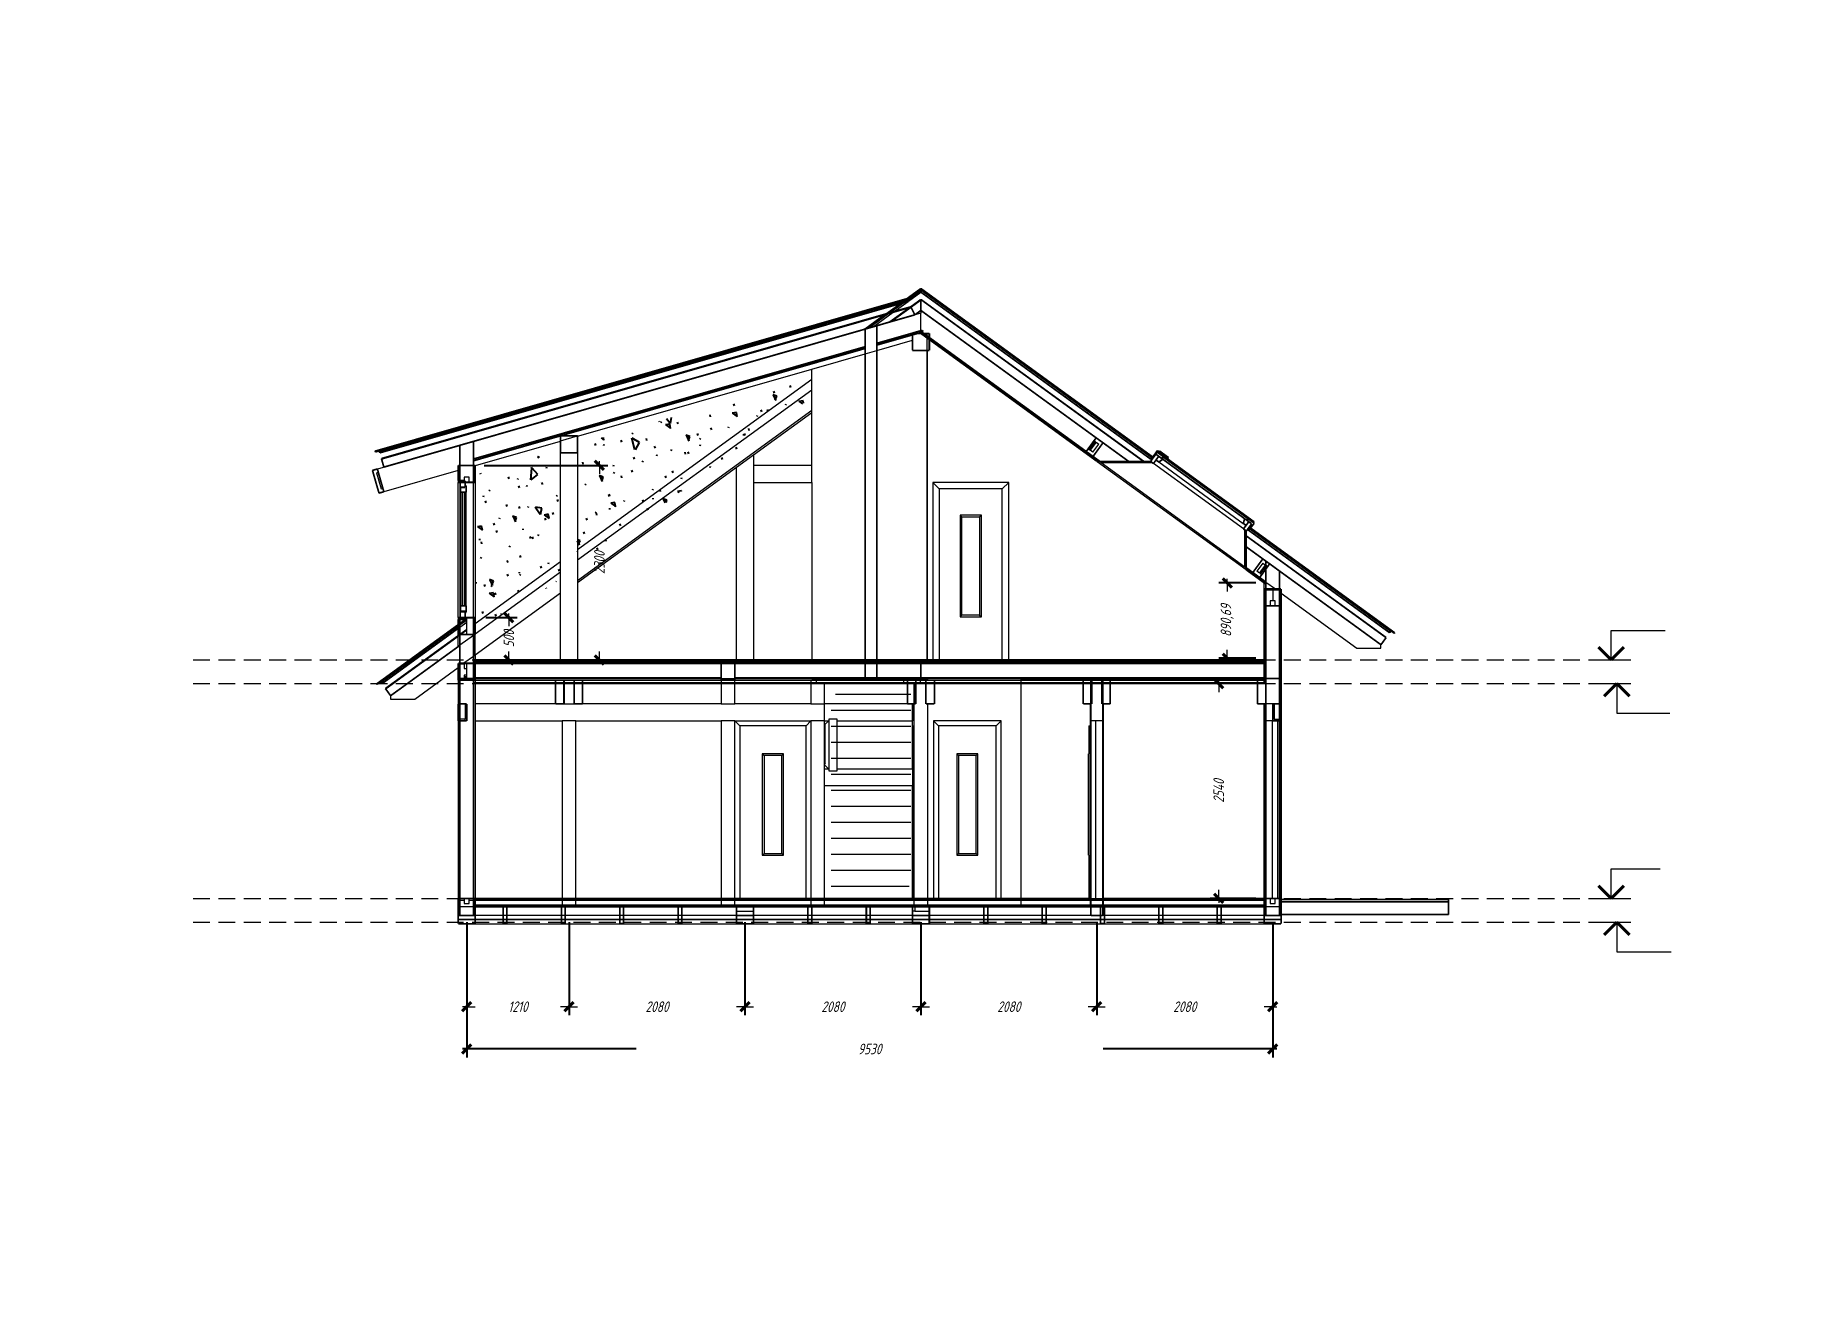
# Model space of a CAD drawing. Header units: millimetres. Extents: x 0 to 6720, y 0 to 297.
# Drawn here: x 5040 to 5460, y 0 to 297 of the extents above; entities that cross this region are included whole.
import ezdxf

# ---------------------------------------------------------------- set-up
doc = ezdxf.new("R2010")
doc.units = ezdxf.units.MM
for name, pattern in [('K5LT32768', [0]), ('K5LT_BASIC', [0]), ('K5LT_DASHED', [6, 4, -2]), ('K5LT_THIN', [0])]:
    doc.linetypes.add(name, pattern=pattern)
doc.layers.add('Системный слой', color=7, linetype='Continuous')
doc.styles.add('KDIMTEXTSTYLE', font='GOST_AU.SHX', dxfattribs={"width": 0.96, "oblique": 15, "height": 5})
doc.styles.add('KTEXTSTYLE', font='GOST_AU.SHX', dxfattribs={"width": 0.96, "height": 5})
doc.dimstyles.new('KDIMSTYLE (0.02)', dxfattribs={"dimtxt": 5, "dimasz": 1, "dimexe": 2, "dimexo": 0, "dimgap": 1, "dimtad": 1, "dimlfac": 50, "dimtxsty": 'KDIMTEXTSTYLE', "dimsah": 1, "dimcen": 0, "dimdle": 1, "dimadec": 0, "dimazin": 0, "dimtfac": 0.667, "dimtmove": 0, "dimatfit": 3, "dimfxl": 0, "dimtvp": 1, "dimtolj": 1, "dimtzin": 0, "dimarcsym": 0})

msp = doc.modelspace()

# ---------------------------------------------------------------- blocks, each defined once
blk = doc.blocks.new('U62')
at = {"layer": 'Системный слой', "color": 7, "linetype": 'K5LT32768', "lineweight": 18}
for p, q in [((5303.94, 197.29), (5249.38, 236.93)), ((5303.88, 197.21), (5249.38, 236.81)), ((5236.7, 227.72), (5241.43, 231.16)), ((5236.98, 227.8), (5241.71, 231.24)), ((5238.11, 228.13), (5242.84, 231.56)), ((5241.11, 231.17), (5240.87, 231)), ((5241.11, 231.17), (5244.42, 233.58)), ((5241.43, 231.16), (5241.67, 231.33)), ((5241.67, 231.33), (5244.98, 233.74)), ((5241.71, 231.24), (5241.95, 231.41)), ((5241.95, 231.41), (5245.26, 233.82)), ((5246.77, 232.69), (5242.04, 229.26)), ((5242.32, 229.34), (5247.05, 232.77)), ((5242.84, 231.56), (5243.08, 231.74)), ((5243.08, 231.74), (5246.39, 234.14)), ((5244.42, 233.58), (5245.37, 234.27)), ((5244.98, 233.74), (5245.93, 234.43)), ((5245.26, 233.82), (5246.21, 234.51)), ((5245.37, 234.27), (5245.6, 234.44)), ((5245.6, 234.44), (5246.08, 234.78)), ((5245.93, 234.43), (5246.16, 234.6)), ((5247.01, 232.86), (5246.77, 232.69)), ((5249.38, 231.36), (5247.94, 230.95)), ((5301.93, 196.29), (5249.38, 234.46)), ((5249.38, 231.99), (5249.38, 231.36)), ((5249.38, 227.2), (5249.38, 231.36)), ((5240.87, 231), (5236.14, 227.56)), ((5249.38, 227.05), (5249.38, 227.2)), ((5238.98, 222.55), (5247.38, 224.96)), ((5249.38, 226.54), (5249.38, 226.55)), ((5250.78, 226.54), (5250.78, 226.03)), ((5250.78, 225.53), (5250.78, 226.03)), ((5250.78, 225.53), (5250.78, 222.54)), ((5223.58, 218.14), (5236.18, 221.75)), ((5236.18, 221.75), (5238.98, 222.55)), ((5250.78, 222.54), (5250.78, 149.34)), ((5250.98, 149.34), (5250.98, 222.54)), ((5168.18, 175.47), (5223.58, 215.72)), ((5168.5, 202.34), (5223.58, 218.14)), ((5223.58, 215.72), (5223.58, 218.14)), ((5223.58, 213.25), (5223.58, 215.72)), ((5168.18, 173), (5223.58, 213.25)), ((5223.58, 208.3), (5223.58, 213.25)), ((5223.58, 208.3), (5168.18, 168.05)), ((5223.58, 207.81), (5209.78, 197.78)), ((5223.58, 207.81), (5223.58, 208.3)), ((5223.58, 195.34), (5223.58, 207.81)), ((5164.18, 201.17), (5168.18, 202.31)), ((5168.18, 202.31), (5168.28, 202.34)), ((5168.18, 202.34), (5168.28, 202.34)), ((5168.28, 202.34), (5168.5, 202.34)), ((5144.09, 195.34), (5164.18, 201.1)), ((5164.18, 172.56), (5164.18, 198.34)), ((5168.18, 198.34), (5168.18, 175.47)), ((5209.78, 197.78), (5205.78, 194.87)), ((5209.78, 197.78), (5209.78, 195.34)), ((5288.95, 199.28), (5289.28, 199.05)), ((5289.28, 199.05), (5290.69, 200.99)), ((5290.85, 200.87), (5289.44, 198.93)), ((5290.08, 198.46), (5289.44, 198.93)), ((5290.08, 198.46), (5291.5, 200.4)), ((5290.36, 201.23), (5290.69, 200.99)), ((5290.85, 200.87), (5291.5, 200.4)), ((5304.22, 197.34), (5304.06, 197.45)), ((5305.07, 198.5), (5305.23, 198.38)), ((5305.21, 198.7), (5305.37, 198.58)), ((5306.65, 197.35), (5305.23, 198.38)), ((5121.06, 193.73), (5120.67, 193.62)), ((5120.67, 193.62), (5121.78, 189.78)), ((5120.84, 194.5), (5122.38, 194.94)), ((5139.98, 194.16), (5122.38, 189.12)), ((5140.38, 194.28), (5139.98, 194.16)), ((5143.98, 195.34), (5144.09, 195.34)), ((5205.78, 194.87), (5168.18, 167.56)), ((5205.78, 149.34), (5205.78, 194.87)), ((5223.58, 195.34), (5209.78, 195.34)), ((5209.78, 195.34), (5209.78, 191.34)), ((5223.58, 191.34), (5223.58, 195.34)), ((5291.04, 196.29), (5326.27, 170.69)), ((5292.05, 196.05), (5326.03, 171.36)), ((5303.65, 196.89), (5303.97, 196.66)), ((5303.97, 196.65), (5303.7, 196.28)), ((5303.88, 197.21), (5304.2, 196.98)), ((5303.94, 197.29), (5304.26, 197.06)), ((5303.97, 196.65), (5304.21, 196.98)), ((5303.97, 196.66), (5303.97, 196.65)), ((5304.2, 196.98), (5304.21, 196.98)), ((5304.21, 196.98), (5304.27, 197.06)), ((5304.26, 197.06), (5304.27, 197.06)), ((5304.27, 197.06), (5304.31, 197.12)), ((5325.67, 180.32), (5304.38, 195.79)), ((5305.65, 196.15), (5325.63, 181.63)), ((5328.19, 182), (5307.7, 196.89)), ((5121.78, 189.78), (5122.16, 189.89)), ((5139.98, 191.74), (5139.98, 191.34)), ((5139.98, 159.34), (5139.98, 191.34)), ((5139.98, 191.34), (5140.38, 191.34)), ((5140.38, 191.34), (5140.38, 159.34)), ((5140.42, 189.78), (5140.42, 160.9)), ((5141.38, 192.54), (5141.38, 191.74)), ((5142.58, 192.54), (5141.38, 192.54)), ((5142.58, 191.34), (5142.58, 192.54)), ((5143.58, 159.34), (5143.58, 191.34)), ((5143.98, 191.34), (5143.98, 159.34)), ((5209.78, 191.34), (5223.58, 191.34)), ((5209.78, 191.34), (5209.78, 149.34)), ((5223.58, 191.34), (5223.58, 149.34)), ((5270.18, 191.34), (5252.18, 191.34)), ((5252.18, 191.34), (5252.18, 149.34)), ((5252.18, 191.34), (5253.74, 189.78)), ((5268.62, 189.78), (5253.74, 189.78)), ((5253.74, 189.78), (5253.74, 149.34)), ((5270.18, 191.34), (5268.62, 189.78)), ((5268.62, 149.34), (5268.62, 189.78)), ((5270.18, 149.34), (5270.18, 191.34)), ((5140.52, 162.16), (5140.52, 188.98)), ((5141.88, 162.16), (5141.88, 188.98)), ((5258.68, 183.56), (5258.68, 159.56)), ((5263.68, 183.56), (5258.68, 183.56)), ((5259.08, 183.16), (5258.68, 183.56)), ((5259.08, 183.16), (5263.28, 183.16)), ((5259.08, 159.96), (5259.08, 183.16)), ((5263.28, 183.16), (5263.68, 183.56)), ((5263.28, 183.16), (5263.28, 159.96)), ((5263.68, 159.56), (5263.68, 183.56)), ((5328.04, 181.81), (5328.19, 182)), ((5359.36, 154.56), (5326.27, 178.6)), ((5326.62, 180.19), (5326.95, 179.96)), ((5326.86, 180.52), (5327.18, 180.28)), ((5326.92, 180.6), (5327.24, 180.36)), ((5360.47, 156.1), (5327.18, 180.28)), ((5327.24, 180.36), (5360.53, 156.18)), ((5164.18, 172.56), (5143.98, 157.88)), ((5164.18, 170.09), (5164.18, 172.56)), ((5168.18, 175.47), (5168.18, 173)), ((5168.18, 173), (5168.18, 168.05)), ((5330.26, 172.24), (5328.84, 170.3)), ((5330.26, 172.24), (5330.9, 171.77)), ((5164.18, 170.09), (5143.98, 155.41)), ((5164.18, 165.14), (5164.18, 170.09)), ((5168.18, 168.05), (5168.18, 167.56)), ((5329.49, 169.83), (5328.84, 170.3)), ((5329.49, 169.83), (5330.9, 171.77)), ((5330.98, 171.54), (5329.65, 169.71)), ((5329.98, 169.48), (5329.65, 169.71)), ((5330.58, 167.56), (5330.58, 168.05)), ((5331.06, 171.65), (5330.98, 171.54)), ((5331.39, 171.42), (5331.06, 171.65)), ((5164.18, 165.14), (5143.98, 150.47)), ((5164.18, 149.34), (5164.18, 165.14)), ((5168.18, 167.56), (5168.18, 149.34)), ((5330.58, 166.14), (5330.58, 167.56)), ((5330.98, 165.94), (5330.58, 165.94)), ((5330.98, 167.76), (5333.21, 166.14)), ((5330.98, 165.94), (5332.58, 165.94)), ((5332.58, 165.94), (5332.58, 163.34)), ((5332.58, 165.94), (5334.18, 165.94)), ((5334.18, 165.94), (5334.58, 165.94)), ((5334.58, 165.14), (5352.48, 152.14)), ((5140.52, 160.98), (5141.58, 160.98)), ((5141.58, 160.75), (5141.58, 160.98)), ((5259.08, 159.96), (5258.68, 159.56)), ((5263.28, 159.96), (5259.08, 159.96)), ((5263.28, 159.96), (5263.68, 159.56)), ((5331.98, 163.34), (5331.98, 162.14)), ((5332.58, 163.34), (5331.98, 163.34)), ((5333.18, 163.34), (5332.58, 163.34)), ((5333.18, 162.14), (5333.18, 163.34)), ((5140.38, 159.34), (5139.98, 159.34)), ((5139.98, 159.34), (5139.98, 158.94)), ((5141.98, 159.15), (5140.38, 157.99)), ((5140.38, 157.74), (5141.98, 158.9)), ((5140.38, 157.62), (5141.98, 158.78)), ((5140.38, 157.12), (5141.98, 158.29)), ((5141.98, 156.56), (5140.38, 155.39)), ((5140.48, 155.34), (5141.98, 156.43)), ((5141.98, 159.15), (5141.98, 159.34)), ((5141.98, 158.9), (5141.98, 159.15)), ((5141.98, 158.78), (5141.98, 158.9)), ((5141.98, 158.29), (5141.98, 158.78)), ((5141.98, 156.56), (5141.98, 158.29)), ((5141.98, 156.43), (5141.98, 156.56)), ((5141.98, 155.34), (5141.98, 156.43)), ((5258.68, 159.56), (5263.68, 159.56)), ((5361.34, 155.59), (5360.53, 156.18)), ((5139.98, 155.1), (5139.98, 155.34)), ((5139.98, 154.98), (5139.98, 155.1)), ((5139.98, 152.51), (5139.98, 154.98)), ((5143.58, 155.12), (5140.38, 152.8)), ((5143.88, 155.34), (5143.58, 155.12)), ((5143.98, 150.47), (5143.98, 155.34)), ((5352.48, 152.14), (5358.18, 152.14)), ((5358.18, 152.14), (5358.18, 152.94)), ((5129.68, 140.08), (5139.98, 147.56)), ((5139.98, 148.34), (5140.38, 148.34)), ((5141.38, 148.34), (5140.38, 148.34)), ((5143.58, 150.18), (5141.33, 148.54)), ((5141.38, 148.54), (5141.38, 148.34)), ((5141.38, 148.34), (5141.38, 147.34)), ((5141.38, 147.34), (5141.98, 147.34)), ((5141.98, 147.34), (5141.98, 148.54)), ((5141.98, 145.74), (5141.98, 147.34)), ((5143.98, 150.47), (5143.58, 150.18)), ((5143.98, 150.47), (5143.98, 149.34)), ((5143.98, 149.34), (5143.98, 148.94)), ((5164.18, 148.94), (5164.18, 149.34)), ((5168.18, 148.94), (5168.18, 149.34)), ((5205.78, 148.94), (5205.78, 149.34)), ((5209.78, 149.34), (5209.78, 148.94)), ((5223.58, 148.94), (5223.58, 149.34)), ((5250.78, 149.34), (5250.78, 148.94)), ((5250.98, 148.94), (5250.98, 149.34)), ((5121.63, 144.12), (5120.82, 143.53)), ((5140.38, 144.94), (5139.98, 144.94)), ((5139.98, 144.54), (5139.98, 138.94)), ((5141.98, 145.74), (5141.38, 145.74)), ((5141.38, 145.74), (5141.38, 144.94)), ((5141.98, 145.34), (5141.58, 145.34)), ((5141.58, 145.34), (5141.58, 144.94)), ((5141.98, 145.34), (5141.98, 145.74)), ((5141.98, 144.94), (5141.98, 145.34)), ((5141.98, 144.54), (5141.98, 144.94)), ((5164.18, 144.94), (5143.98, 144.94)), ((5143.98, 144.54), (5143.98, 143.94)), ((5143.98, 143.94), (5143.98, 143.74)), ((5143.98, 143.74), (5143.98, 138.94)), ((5164.18, 144.94), (5164.18, 145.14)), ((5168.18, 144.94), (5164.18, 144.94)), ((5168.18, 145.14), (5168.18, 144.94)), ((5202.18, 144.94), (5168.18, 144.94)), ((5202.18, 144.94), (5205.38, 144.94)), ((5202.18, 144.54), (5202.18, 143.94)), ((5202.18, 143.94), (5202.18, 143.74)), ((5202.18, 143.74), (5202.18, 138.94)), ((5223.58, 144.94), (5205.38, 144.94)), ((5205.38, 143.94), (5205.38, 144.54)), ((5205.38, 143.74), (5205.38, 143.94)), ((5205.38, 138.94), (5205.38, 143.74)), ((5223.38, 144.54), (5223.38, 143.94)), ((5223.38, 143.94), (5223.38, 143.74)), ((5223.38, 143.74), (5223.38, 138.94)), ((5223.58, 144.94), (5223.58, 145.14)), ((5223.58, 144.94), (5224.58, 144.94)), ((5224.58, 144.94), (5224.58, 144.54)), ((5224.58, 144.94), (5236.18, 144.94)), ((5224.58, 144.54), (5224.58, 143.94)), ((5224.58, 143.94), (5224.58, 143.74)), ((5226.58, 138.94), (5226.58, 143.74)), ((5238.98, 144.94), (5250.18, 144.94)), ((5245.38, 143.94), (5245.38, 144.54)), ((5245.38, 143.74), (5245.38, 143.94)), ((5247.78, 138.94), (5247.78, 143.74)), ((5247.98, 143.74), (5247.98, 138.94)), ((5249.18, 144.54), (5249.18, 143.94)), ((5249.18, 143.94), (5249.18, 143.74)), ((5250.18, 144.94), (5250.18, 144.54)), ((5250.18, 144.94), (5250.78, 144.94)), ((5250.78, 145.14), (5250.78, 144.94)), ((5250.98, 144.94), (5250.98, 145.14)), ((5250.98, 144.94), (5250.98, 144.54)), ((5272.98, 144.94), (5250.98, 144.94)), ((5272.98, 144.94), (5272.98, 144.54)), ((5272.98, 144.94), (5289.58, 144.94)), ((5272.98, 144.54), (5272.98, 143.94)), ((5272.98, 143.94), (5272.98, 143.74)), ((5272.98, 143.74), (5272.98, 92.94)), ((5292.38, 144.94), (5330.58, 144.94)), ((5123.98, 140.88), (5123.98, 140.08)), ((5123.98, 140.08), (5129.68, 140.08)), ((5141.58, 138.94), (5141.58, 135.34)), ((5143.98, 138.94), (5143.98, 134.94)), ((5162.98, 138.94), (5143.98, 138.94)), ((5164.98, 138.94), (5167.38, 138.94)), ((5202.18, 138.94), (5169.38, 138.94)), ((5202.18, 138.94), (5205.38, 138.94)), ((5223.38, 138.94), (5205.38, 138.94)), ((5223.38, 138.94), (5226.58, 138.94)), ((5226.58, 134.94), (5226.58, 138.94)), ((5246.18, 138.94), (5226.58, 138.94)), ((5229.18, 141.27), (5246.98, 141.27)), ((5247.38, 134.94), (5247.38, 138.94)), ((5247.44, 134.94), (5247.44, 138.94)), ((5247.78, 133.78), (5247.78, 138.94)), ((5250.98, 138.94), (5250.98, 92.94)), ((5289.38, 138.94), (5289.38, 133.78)), ((5292.58, 92.94), (5292.58, 138.94)), ((5332.58, 138.94), (5330.98, 138.94)), ((5332.98, 135.34), (5332.98, 138.94)), ((5140.38, 135.34), (5139.98, 135.34)), ((5139.98, 134.94), (5139.98, 92.94)), ((5141.58, 135.34), (5140.38, 135.34)), ((5141.58, 134.94), (5141.58, 135.34)), ((5143.98, 134.94), (5164.58, 134.94)), ((5143.98, 134.94), (5143.98, 92.94)), ((5167.78, 134.94), (5164.58, 134.94)), ((5164.58, 134.94), (5164.58, 92.94)), ((5167.78, 134.94), (5202.18, 134.94)), ((5167.78, 92.94), (5167.78, 134.94)), ((5205.38, 134.94), (5202.18, 134.94)), ((5202.18, 134.94), (5202.18, 92.94)), ((5205.38, 92.94), (5205.38, 134.94)), ((5206.54, 133.78), (5205.38, 134.94)), ((5205.38, 134.94), (5223.38, 134.94)), ((5222.22, 133.78), (5223.38, 134.94)), ((5223.38, 134.94), (5223.38, 92.94)), ((5226.58, 134.94), (5223.38, 134.94)), ((5226.58, 134.94), (5227.58, 134.94)), ((5226.58, 134.14), (5226.58, 134.94)), ((5227.58, 134.94), (5226.78, 134.14)), ((5227.58, 135.34), (5227.58, 134.94)), ((5229.58, 135.34), (5227.58, 135.34)), ((5227.58, 134.94), (5227.58, 123.54)), ((5228.18, 137.48), (5246.98, 137.48)), ((5229.58, 134.94), (5229.58, 135.34)), ((5229.58, 134.94), (5247.38, 134.94)), ((5229.58, 123.54), (5229.58, 134.94)), ((5247.44, 134.94), (5247.38, 134.94)), ((5247.38, 123.54), (5247.38, 134.94)), ((5252.38, 134.94), (5252.38, 92.94)), ((5268.38, 134.94), (5252.38, 134.94)), ((5253.54, 133.78), (5252.38, 134.94)), ((5267.22, 133.78), (5268.38, 134.94)), ((5268.38, 92.94), (5268.38, 134.94)), ((5289.42, 134.94), (5289.58, 134.94)), ((5289.42, 134.94), (5289.42, 133.78)), ((5290.78, 134.94), (5289.58, 134.94)), ((5290.78, 92.94), (5290.78, 134.94)), ((5292.38, 134.94), (5290.78, 134.94)), ((5330.58, 134.94), (5330.98, 134.94)), ((5332.42, 134.94), (5330.98, 134.94)), ((5332.42, 134.94), (5332.58, 134.94)), ((5332.42, 134.94), (5332.42, 92.94)), ((5332.98, 135.34), (5332.98, 134.94)), ((5332.98, 135.34), (5334.18, 135.34)), ((5333.78, 92.94), (5333.78, 134.94)), ((5334.18, 135.34), (5334.58, 135.34)), ((5222.22, 133.78), (5206.54, 133.78)), ((5206.54, 133.78), (5206.54, 92.94)), ((5222.22, 92.94), (5222.22, 133.78)), ((5226.58, 133.94), (5226.78, 134.14)), ((5226.78, 134.14), (5226.58, 134.14)), ((5226.58, 133.94), (5226.58, 134.14)), ((5226.58, 125), (5226.58, 133.94)), ((5226.78, 124.8), (5226.78, 134.14)), ((5228.18, 133.7), (5246.98, 133.7)), ((5247.52, 133.78), (5247.52, 127.16)), ((5247.52, 133.78), (5247.78, 133.78)), ((5247.78, 92.94), (5247.78, 133.78)), ((5267.22, 133.78), (5253.54, 133.78)), ((5253.54, 133.78), (5253.54, 92.94)), ((5267.22, 92.94), (5267.22, 133.78)), ((5289.12, 133.78), (5289.12, 127.16)), ((5289.12, 133.78), (5289.38, 133.78)), ((5289.38, 133.78), (5289.42, 133.78)), ((5289.42, 133.78), (5289.42, 92.94)), ((5216.88, 127.16), (5211.88, 127.16)), ((5211.88, 127.16), (5211.88, 103.16)), ((5211.88, 127.16), (5212.28, 126.76)), ((5212.28, 126.76), (5212.28, 103.56)), ((5216.48, 126.76), (5212.28, 126.76)), ((5216.88, 127.16), (5216.48, 126.76)), ((5216.48, 103.56), (5216.48, 126.76)), ((5216.88, 103.16), (5216.88, 127.16)), ((5228.18, 129.91), (5246.98, 129.91)), ((5228.18, 126.12), (5246.98, 126.12)), ((5247.52, 127.16), (5247.42, 127.16)), ((5247.42, 127.16), (5247.42, 123.54)), ((5247.52, 103.16), (5247.52, 127.16)), ((5262.88, 127.16), (5257.88, 127.16)), ((5257.88, 127.16), (5257.88, 103.16)), ((5257.88, 127.16), (5258.28, 126.76)), ((5258.28, 126.76), (5258.28, 103.56)), ((5262.48, 126.76), (5258.28, 126.76)), ((5262.88, 127.16), (5262.48, 126.76)), ((5262.48, 103.56), (5262.48, 126.76)), ((5262.88, 103.16), (5262.88, 127.16)), ((5289.12, 127.16), (5289.02, 127.16)), ((5289.02, 103.16), (5289.02, 127.16)), ((5289.12, 103.16), (5289.12, 127.16)), ((5226.58, 125), (5226.78, 124.8)), ((5226.58, 124.8), (5226.58, 125)), ((5226.58, 124.8), (5226.78, 124.8)), ((5226.58, 124.54), (5226.58, 124.8)), ((5227.58, 123.54), (5226.58, 124.54)), ((5226.58, 123.54), (5226.58, 124.54)), ((5227.58, 123.54), (5226.58, 123.54)), ((5226.58, 119.54), (5226.58, 123.54)), ((5227.58, 123.54), (5227.58, 123.14)), ((5227.58, 123.14), (5229.58, 123.14)), ((5228.18, 122.34), (5246.98, 122.34)), ((5229.58, 123.14), (5229.58, 123.54)), ((5247.38, 123.54), (5229.58, 123.54)), ((5247.42, 123.54), (5247.38, 123.54)), ((5247.42, 123.54), (5247.42, 119.54)), ((5247.38, 119.54), (5226.58, 119.54)), ((5226.58, 92.94), (5226.58, 119.54)), ((5228.18, 118.55), (5246.98, 118.55)), ((5247.38, 92.94), (5247.38, 119.54)), ((5247.38, 119.54), (5247.42, 119.54)), ((5247.42, 119.54), (5247.42, 103.16)), ((5228.18, 114.76), (5246.98, 114.76)), ((5228.18, 110.98), (5246.98, 110.98)), ((5228.18, 107.19), (5246.98, 107.19)), ((5211.88, 103.16), (5212.28, 103.56)), ((5211.88, 103.16), (5216.88, 103.16)), ((5212.28, 103.56), (5216.48, 103.56)), ((5216.88, 103.16), (5216.48, 103.56)), ((5228.18, 103.4), (5246.98, 103.4)), ((5247.52, 103.16), (5247.42, 103.16)), ((5247.52, 103.16), (5247.52, 92.94)), ((5257.88, 103.16), (5258.28, 103.56)), ((5257.88, 103.16), (5262.88, 103.16)), ((5258.28, 103.56), (5262.48, 103.56)), ((5262.88, 103.16), (5262.48, 103.56)), ((5289.12, 103.16), (5289.02, 103.16)), ((5289.12, 103.16), (5289.12, 92.94)), ((5228.18, 99.62), (5246.98, 99.62)), ((5139.98, 92.54), (5140.38, 92.54)), ((5140.38, 92.54), (5141.38, 92.54)), ((5141.38, 92.94), (5141.38, 92.54)), ((5141.38, 92.54), (5141.38, 91.74)), ((5142.58, 92.54), (5142.58, 92.94)), ((5142.58, 92.54), (5143.58, 92.54)), ((5142.58, 91.74), (5142.58, 92.54)), ((5164.58, 92.94), (5164.58, 92.74)), ((5164.58, 92.74), (5164.58, 92.54)), ((5164.58, 92.54), (5164.58, 91.34)), ((5167.78, 92.74), (5167.78, 92.94)), ((5167.78, 92.54), (5167.78, 92.74)), ((5167.78, 91.34), (5167.78, 92.54)), ((5202.18, 92.94), (5202.18, 92.74)), ((5202.18, 92.74), (5202.18, 92.54)), ((5202.18, 92.54), (5202.18, 91.34)), ((5205.38, 92.74), (5205.38, 92.94)), ((5205.38, 92.54), (5205.38, 92.74)), ((5205.38, 91.34), (5205.38, 92.54)), ((5223.38, 92.94), (5223.38, 92.74)), ((5223.38, 92.74), (5223.38, 92.54)), ((5223.38, 92.54), (5223.38, 91.34)), ((5226.58, 92.74), (5226.58, 92.94)), ((5226.58, 92.54), (5226.58, 92.74)), ((5226.58, 91.34), (5226.58, 92.54)), ((5228.18, 95.83), (5246.58, 95.83)), ((5247.78, 92.74), (5247.78, 92.94)), ((5247.78, 92.54), (5247.78, 92.74)), ((5247.78, 91.34), (5247.78, 92.54)), ((5250.98, 92.94), (5250.98, 92.74)), ((5250.98, 92.74), (5250.98, 92.54)), ((5250.98, 92.54), (5250.98, 91.34)), ((5272.98, 92.74), (5272.98, 92.94)), ((5272.98, 92.54), (5272.98, 92.74)), ((5272.98, 92.54), (5272.98, 91.34)), ((5289.38, 92.94), (5289.38, 92.74)), ((5289.38, 92.74), (5289.38, 92.54)), ((5289.38, 92.54), (5289.38, 91.34)), ((5289.58, 92.94), (5290.78, 92.94)), ((5290.78, 92.94), (5292.38, 92.94)), ((5292.58, 92.74), (5292.58, 92.94)), ((5292.58, 92.54), (5292.58, 92.74)), ((5292.58, 91.34), (5292.58, 92.54)), ((5331.98, 92.94), (5331.98, 91.74)), ((5333.18, 91.74), (5333.18, 92.94)), ((5140.38, 90.94), (5139.98, 90.94)), ((5143.58, 90.94), (5140.38, 90.94)), ((5141.38, 91.74), (5142.58, 91.74)), ((5143.98, 90.94), (5143.58, 90.94)), ((5150.58, 88.94), (5143.98, 88.94)), ((5151.48, 88.94), (5150.58, 88.94)), ((5164.38, 88.94), (5151.48, 88.94)), ((5165.28, 88.94), (5164.38, 88.94)), ((5164.58, 91.34), (5164.58, 90.94)), ((5178.18, 88.94), (5165.28, 88.94)), ((5167.78, 90.94), (5167.78, 91.34)), ((5179.08, 88.94), (5178.18, 88.94)), ((5191.98, 88.94), (5179.08, 88.94)), ((5192.88, 88.94), (5191.98, 88.94)), ((5205.78, 88.94), (5192.88, 88.94)), ((5202.18, 91.34), (5202.18, 90.94)), ((5205.38, 90.94), (5205.38, 91.34)), ((5205.78, 89.94), (5209.78, 89.94)), ((5222.68, 88.94), (5209.78, 88.94)), ((5223.58, 88.94), (5222.68, 88.94)), ((5223.38, 91.34), (5223.38, 90.94)), ((5236.48, 88.94), (5223.58, 88.94)), ((5226.58, 90.94), (5226.58, 91.34)), ((5237.38, 88.94), (5236.48, 88.94)), ((5247.38, 88.94), (5237.38, 88.94)), ((5247.98, 89.94), (5247.38, 89.94)), ((5247.78, 90.94), (5247.78, 91.34)), ((5247.98, 90.94), (5247.98, 89.94)), ((5247.98, 89.94), (5251.38, 89.94)), ((5250.98, 91.34), (5250.98, 90.94)), ((5264.28, 88.94), (5251.38, 88.94)), ((5265.18, 88.94), (5264.28, 88.94)), ((5278.08, 88.94), (5265.18, 88.94)), ((5272.98, 91.34), (5272.98, 90.94)), ((5278.98, 88.94), (5278.08, 88.94)), ((5289.58, 88.94), (5278.98, 88.94)), ((5289.38, 91.34), (5289.38, 90.94)), ((5292.78, 88.94), (5292.38, 88.94)), ((5292.58, 90.94), (5292.58, 91.34)), ((5305.68, 88.94), (5292.78, 88.94)), ((5306.58, 88.94), (5305.68, 88.94)), ((5319.48, 88.94), (5306.58, 88.94)), ((5320.38, 88.94), (5319.48, 88.94)), ((5330.58, 88.94), (5320.38, 88.94)), ((5330.98, 90.94), (5330.58, 90.94)), ((5334.18, 90.94), (5330.98, 90.94)), ((5331.98, 91.74), (5333.18, 91.74)), ((5334.58, 90.94), (5334.18, 90.94)), ((5143.98, 86.94), (5205.78, 86.94)), ((5209.78, 86.94), (5247.38, 86.94)), ((5251.38, 86.94), (5330.58, 86.94))]:
    blk.add_line(p, q, dxfattribs=at)
at = {"layer": 'Системный слой', "color": 5, "linetype": 'K5LT_BASIC', "const_width": 0.4}
for points in [[(5246.08, 234.78), (5249.38, 237.18)], [(5246.16, 234.6), (5249.38, 236.93)], [(5246.21, 234.51), (5249.38, 236.81)], [(5249.38, 236.32), (5246.39, 234.14)], [(5249.38, 237.18), (5249.38, 236.93)], [(5249.38, 237.18), (5304.06, 197.45)], [(5249.38, 236.93), (5249.38, 236.81)], [(5249.38, 236.81), (5249.38, 236.32)], [(5303.65, 196.89), (5249.38, 236.32)], [(5120.26, 198.7), (5246.08, 234.78)], [(5245.6, 234.44), (5121.28, 198.79)], [(5121.31, 198.69), (5245.37, 234.27)], [(5121.42, 198.31), (5244.42, 233.58)], [(5121.8, 196.96), (5241.11, 231.17)], [(5240.87, 231), (5121.83, 196.86)], [(5241.43, 231.16), (5240.87, 231)], [(5241.11, 231.17), (5241.67, 231.33)], [(5241.71, 231.24), (5241.43, 231.16)], [(5241.67, 231.33), (5241.95, 231.41)], [(5242.84, 231.56), (5241.71, 231.24)], [(5241.95, 231.41), (5243.08, 231.74)], [(5247.94, 230.95), (5242.32, 229.34)], [(5246.77, 232.69), (5242.84, 231.56)], [(5243.08, 231.74), (5247.01, 232.86)], [(5244.98, 233.74), (5244.42, 233.58)], [(5245.26, 233.82), (5244.98, 233.74)], [(5246.39, 234.14), (5245.26, 233.82)], [(5245.93, 234.43), (5245.37, 234.27)], [(5245.6, 234.44), (5246.16, 234.6)], [(5246.21, 234.51), (5245.93, 234.43)], [(5246.16, 234.6), (5246.08, 234.78)], [(5246.21, 234.51), (5246.16, 234.6)], [(5246.39, 234.14), (5246.21, 234.51)], [(5247.05, 232.77), (5246.77, 232.69)], [(5247.01, 232.86), (5249.38, 234.59)], [(5247.05, 232.77), (5247.01, 232.86)], [(5247.05, 232.77), (5249.38, 234.46)], [(5247.94, 230.95), (5247.05, 232.77)], [(5247.94, 230.95), (5247.95, 230.95)], [(5248.03, 231.01), (5247.95, 230.95)], [(5247.95, 230.95), (5247.95, 230.95)], [(5248.03, 231.01), (5249.38, 231.99)], [(5248.03, 231.01), (5248.03, 231.01)], [(5249.38, 234.59), (5249.38, 234.46)], [(5249.38, 234.59), (5302.1, 196.29)], [(5249.38, 234.46), (5249.38, 231.99)], [(5290.83, 201.87), (5249.38, 231.99)], [(5236.14, 227.56), (5143.58, 201.02)], [(5236.14, 227.56), (5236.18, 227.57)], [(5236.18, 227.57), (5236.7, 227.72)], [(5236.18, 223.41), (5236.18, 227.57)], [(5236.98, 227.8), (5236.7, 227.72)], [(5238.11, 228.13), (5236.98, 227.8)], [(5238.11, 228.13), (5238.98, 228.38)], [(5238.98, 228.38), (5242.04, 229.26)], [(5238.98, 228.38), (5238.98, 224.22)], [(5238.98, 224.22), (5249.38, 227.2)], [(5242.04, 229.26), (5242.32, 229.34)], [(5249.38, 226.78), (5248.55, 226.54)], [(5249.38, 227.2), (5249.73, 227.3)], [(5249.38, 226.78), (5249.38, 227.05)], [(5249.38, 227.05), (5249.64, 226.86)], [(5249.38, 226.78), (5249.64, 226.86)], [(5249.38, 226.55), (5249.38, 226.78)], [(5249.9, 226.93), (5249.64, 226.86)], [(5250.07, 226.54), (5249.64, 226.86)], [(5249.73, 227.3), (5249.9, 226.93)], [(5143.58, 196.86), (5236.18, 223.41)], [(5236.18, 223), (5143.58, 196.44)], [(5236.18, 223.41), (5236.18, 223)], [(5236.18, 221.75), (5236.18, 223)], [(5247.38, 226.21), (5238.98, 223.8)], [(5238.98, 223.8), (5238.98, 224.22)], [(5238.98, 223.8), (5238.98, 222.55)], [(5238.98, 149.34), (5238.98, 222.55)], [(5247.38, 226.21), (5248.55, 226.54)], [(5247.38, 226.54), (5248.55, 226.54)], [(5247.38, 226.21), (5247.38, 226.54)], [(5247.38, 224.96), (5247.38, 226.21)], [(5247.38, 222.54), (5247.38, 224.96)], [(5250.78, 222.54), (5247.38, 222.54)], [(5248.55, 226.54), (5249.38, 226.54)], [(5249.38, 226.55), (5249.39, 226.54)], [(5249.38, 226.54), (5249.39, 226.54)], [(5249.39, 226.54), (5250.78, 225.53)], [(5249.39, 226.54), (5250.07, 226.54)], [(5250.07, 226.54), (5250.78, 226.54)], [(5250.78, 226.03), (5250.07, 226.54)], [(5250.78, 226.54), (5251.38, 226.54)], [(5250.78, 226.03), (5251.38, 225.59)], [(5251.38, 225.1), (5250.78, 225.53)], [(5250.78, 222.54), (5250.98, 222.54)], [(5251.38, 222.54), (5250.98, 222.54)], [(5251.38, 226.54), (5251.38, 225.59)], [(5251.38, 225.1), (5251.38, 225.59)], [(5251.38, 225.59), (5288.48, 198.64)], [(5251.38, 225.1), (5251.38, 222.54)], [(5291.04, 196.29), (5251.38, 225.1)], [(5236.18, 221.75), (5236.18, 149.34)], [(5164.18, 202.34), (5168.18, 202.34)], [(5164.18, 202.34), (5164.18, 201.17)], [(5168.18, 202.34), (5168.18, 202.31)], [(5168.18, 202.31), (5168.18, 198.34)], [(5290.36, 201.23), (5290.83, 201.87)], [(5292.45, 200.7), (5290.83, 201.87)], [(5120.32, 198.51), (5120.26, 198.7)], [(5121.28, 198.79), (5120.32, 198.51)], [(5121.31, 198.69), (5121.28, 198.79)], [(5121.42, 198.31), (5121.31, 198.69)], [(5140.38, 200.1), (5122.38, 194.94)], [(5143.58, 201.02), (5140.38, 200.1)], [(5140.38, 195.34), (5140.38, 200.1)], [(5143.58, 201.02), (5143.58, 196.86)], [(5164.18, 201.17), (5164.18, 201.1)], [(5164.18, 198.34), (5164.18, 201.1)], [(5168.18, 198.34), (5164.18, 198.34)], [(5288.48, 198.64), (5288.95, 199.28)], [(5288.48, 198.64), (5290.1, 197.46)], [(5290.36, 201.23), (5288.95, 199.28)], [(5292.45, 200.7), (5290.1, 197.46)], [(5290.1, 197.46), (5291.72, 196.29)], [(5298.52, 196.29), (5292.45, 200.7)], [(5303.88, 197.21), (5303.65, 196.89)], [(5303.94, 197.29), (5303.88, 197.21)], [(5304.06, 197.45), (5303.94, 197.29)], [(5304.15, 197.24), (5304.22, 197.34)], [(5304.31, 197.12), (5304.15, 197.24)], [(5305.07, 198.5), (5304.22, 197.34)], [(5304.95, 198), (5304.31, 197.12)], [(5304.31, 197.12), (5304.95, 198)], [(5305.23, 198.38), (5304.95, 198)], [(5304.95, 198), (5305.63, 197.5)], [(5304.99, 196.63), (5305.63, 197.5)], [(5305.21, 198.7), (5305.07, 198.5)], [(5305.33, 198.86), (5305.21, 198.7)], [(5305.37, 198.58), (5305.23, 198.38)], [(5305.33, 198.86), (5305.65, 198.62)], [(5307.7, 196.89), (5305.37, 198.58)], [(5305.63, 197.5), (5306.37, 196.96)], [(5305.65, 198.62), (5305.77, 198.78)], [(5305.77, 198.78), (5307.94, 197.21)], [(5306.37, 196.96), (5306.65, 197.35)], [(5306.65, 197.35), (5326.75, 182.75)], [(5307.94, 197.21), (5307.7, 196.89)], [(5119.68, 194.17), (5120.84, 194.5)], [(5121.23, 188.79), (5119.68, 194.17)], [(5120.84, 194.5), (5121.06, 193.73)], [(5121.06, 193.73), (5122.16, 189.89)], [(5121.83, 196.86), (5121.8, 196.96)], [(5122.38, 194.94), (5121.83, 196.86)], [(5139.98, 194.16), (5139.98, 195.34)], [(5139.98, 195.34), (5140.38, 195.34)], [(5139.98, 191.74), (5139.98, 194.16)], [(5140.38, 194.28), (5140.38, 195.34)], [(5140.38, 195.34), (5143.58, 195.34)], [(5140.38, 191.74), (5140.38, 194.28)], [(5143.58, 196.44), (5143.58, 196.86)], [(5143.58, 196.44), (5143.58, 195.34)], [(5143.58, 195.34), (5143.58, 191.34)], [(5143.58, 195.34), (5143.98, 195.34)], [(5143.98, 195.34), (5143.98, 191.34)], [(5291.72, 196.29), (5291.04, 196.29)], [(5292.05, 196.05), (5291.72, 196.29)], [(5291.72, 196.29), (5298.52, 196.29)], [(5304.03, 196.05), (5292.05, 196.05)], [(5301.93, 196.29), (5298.52, 196.29)], [(5302.1, 196.29), (5301.93, 196.29)], [(5302.1, 196.29), (5303.7, 196.29)], [(5303.7, 196.29), (5303.97, 196.66)], [(5303.7, 196.29), (5303.7, 196.28)], [(5303.7, 196.28), (5304.03, 196.05)], [(5303.97, 196.66), (5304.2, 196.98)], [(5304.38, 195.79), (5304.03, 196.05)], [(5304.2, 196.98), (5304.26, 197.06)], [(5304.26, 197.06), (5304.31, 197.12)], [(5304.31, 197.12), (5304.31, 197.12)], [(5304.99, 196.63), (5304.38, 195.79)], [(5305.65, 196.15), (5304.99, 196.63)], [(5306.6, 196.8), (5305.65, 196.15)], [(5306.37, 196.96), (5306.6, 196.8)], [(5325.95, 182.74), (5306.6, 196.8)], [(5122.38, 189.12), (5121.23, 188.79)], [(5122.16, 189.89), (5122.38, 189.12)], [(5140.38, 191.74), (5139.98, 191.74)], [(5140.38, 191.34), (5140.38, 191.74)], [(5141.38, 191.74), (5140.38, 191.74)], [(5140.42, 191.34), (5140.38, 191.34)], [(5140.42, 191.34), (5141.58, 191.34)], [(5140.42, 189.78), (5140.42, 191.34)], [(5140.52, 189.78), (5140.42, 189.78)], [(5141.58, 190.16), (5140.52, 190.16)], [(5140.52, 190.16), (5140.52, 189.78)], [(5140.52, 188.98), (5140.52, 189.78)], [(5140.92, 188.98), (5140.52, 188.98)], [(5140.92, 162.16), (5140.92, 188.98)], [(5140.92, 188.98), (5141.48, 188.98)], [(5141.58, 191.74), (5141.38, 191.74)], [(5141.48, 188.98), (5141.48, 162.16)], [(5141.88, 188.98), (5141.48, 188.98)], [(5141.58, 191.34), (5141.58, 191.74)], [(5141.58, 190.54), (5141.58, 191.34)], [(5142.58, 191.34), (5141.58, 191.34)], [(5141.58, 190.16), (5141.58, 190.54)], [(5141.58, 190.54), (5141.88, 190.54)], [(5141.88, 190.54), (5141.88, 188.98)], [(5143.58, 191.34), (5142.58, 191.34)], [(5143.98, 191.34), (5143.58, 191.34)], [(5325.63, 181.63), (5325.95, 182.74)], [(5326.29, 181.16), (5325.63, 181.63)], [(5325.67, 180.32), (5326.29, 181.16)], [(5325.95, 182.74), (5326.47, 182.36)], [(5326.92, 182.03), (5326.29, 181.16)], [(5326.47, 182.36), (5326.75, 182.75)], [(5326.47, 182.36), (5326.5, 182.34)], [(5326.78, 182.73), (5326.5, 182.34)], [(5326.92, 182.03), (5326.5, 182.34)], [(5326.86, 180.52), (5326.62, 180.19)], [(5326.75, 182.75), (5326.78, 182.73)], [(5328.04, 181.81), (5326.78, 182.73)], [(5326.92, 180.6), (5326.86, 180.52)], [(5326.92, 182.03), (5327.6, 181.54)], [(5326.97, 180.66), (5326.92, 180.6)], [(5326.97, 180.66), (5327.6, 181.54)], [(5327.29, 180.43), (5326.97, 180.66)], [(5327.24, 180.36), (5327.29, 180.43)], [(5327.29, 180.43), (5327.36, 180.53)], [(5327.36, 180.53), (5328.21, 181.69)], [(5327.36, 180.53), (5361.46, 155.75)], [(5328.04, 181.81), (5328.21, 181.69)], [(5326.03, 180.06), (5325.67, 180.32)], [(5326.03, 171.36), (5326.03, 180.06)], [(5326.03, 180.06), (5326.27, 179.88)], [(5326.27, 179.88), (5326.35, 179.82)], [(5326.27, 179.88), (5326.27, 178.72)], [(5326.27, 178.6), (5326.27, 178.72)], [(5326.27, 178.72), (5359.41, 154.64)], [(5326.27, 176.13), (5326.27, 178.6)], [(5326.35, 179.82), (5326.62, 180.19)], [(5326.95, 179.96), (5327.18, 180.28)], [(5360.24, 155.77), (5326.95, 179.96)], [(5327.18, 180.28), (5327.24, 180.36)], [(5326.27, 176.13), (5326.27, 171.18)], [(5326.27, 176.13), (5330.24, 173.24)], [(5327.89, 170.01), (5330.24, 173.24)], [(5330.98, 172.7), (5330.24, 173.24)], [(5330.98, 172.7), (5331.86, 172.07)], [(5330.98, 171.54), (5330.98, 172.7)], [(5331.86, 172.07), (5331.39, 171.42)], [(5331.86, 172.07), (5334.18, 170.38)], [(5326.27, 171.18), (5326.03, 171.36)], [(5326.27, 170.69), (5326.27, 171.18)], [(5326.27, 171.18), (5327.89, 170.01)], [(5330.58, 167.56), (5326.27, 170.69)], [(5329.51, 168.83), (5327.89, 170.01)], [(5329.98, 169.48), (5329.51, 168.83)], [(5329.51, 168.83), (5330.58, 168.05)], [(5329.98, 169.48), (5330.98, 170.86)], [(5330.58, 168.05), (5330.98, 167.76)], [(5330.98, 170.86), (5330.98, 171.54)], [(5330.98, 170.86), (5331.39, 171.42)], [(5330.98, 167.76), (5330.98, 170.86)], [(5334.18, 170.38), (5334.18, 166.14)], [(5358.18, 152.94), (5334.18, 170.38)], [(5330.98, 167.27), (5330.58, 167.56)], [(5330.58, 166.14), (5330.58, 165.94)], [(5330.58, 166.14), (5330.98, 166.14)], [(5330.58, 162.14), (5330.58, 165.94)], [(5330.98, 167.76), (5330.98, 167.27)], [(5330.98, 166.14), (5330.98, 167.27)], [(5333.21, 166.14), (5330.98, 166.14)], [(5330.98, 165.94), (5330.98, 166.14)], [(5330.98, 162.14), (5330.98, 165.94)], [(5333.21, 166.14), (5334.18, 166.14)], [(5334.18, 166.14), (5334.58, 166.14)], [(5334.18, 166.14), (5334.18, 165.94)], [(5334.18, 165.94), (5334.18, 162.14)], [(5334.58, 166.14), (5334.58, 165.94)], [(5334.58, 165.94), (5334.58, 165.14)], [(5334.58, 162.14), (5334.58, 165.14)], [(5140.42, 160.9), (5140.52, 160.9)], [(5140.42, 159.34), (5140.42, 160.9)], [(5140.52, 160.98), (5140.52, 162.16)], [(5140.52, 162.16), (5140.92, 162.16)], [(5140.52, 160.98), (5140.52, 160.9)], [(5140.52, 160.9), (5140.52, 160.75)], [(5140.52, 160.75), (5141.58, 160.75)], [(5141.48, 162.16), (5140.92, 162.16)], [(5141.48, 162.16), (5141.88, 162.16)], [(5141.58, 160.6), (5141.58, 160.75)], [(5141.88, 160.6), (5141.58, 160.6)], [(5141.58, 159.34), (5141.58, 160.6)], [(5141.88, 162.16), (5141.88, 160.6)], [(5330.58, 162.14), (5330.98, 162.14)], [(5330.58, 162.14), (5330.58, 149.34)], [(5331.98, 162.14), (5330.98, 162.14)], [(5330.98, 144.94), (5330.98, 162.14)], [(5331.98, 162.14), (5333.18, 162.14)], [(5334.18, 162.14), (5333.18, 162.14)], [(5334.58, 162.14), (5334.18, 162.14)], [(5334.18, 162.14), (5334.18, 144.94)], [(5334.58, 162.14), (5334.58, 138.94)], [(5120.7, 143.69), (5139.98, 157.7)], [(5121.63, 144.12), (5139.98, 157.45)], [(5139.98, 157.33), (5121.69, 144.04)], [(5139.98, 156.83), (5121.92, 143.71)], [(5139.98, 158.94), (5140.38, 158.94)], [(5139.98, 157.7), (5139.98, 158.94)], [(5139.98, 157.7), (5140.38, 157.99)], [(5139.98, 157.45), (5140.38, 157.74)], [(5139.98, 157.45), (5139.98, 157.7)], [(5139.98, 157.33), (5140.38, 157.62)], [(5139.98, 157.33), (5139.98, 157.45)], [(5139.98, 156.83), (5139.98, 157.33)], [(5140.38, 157.12), (5139.98, 156.83)], [(5139.98, 155.34), (5139.98, 156.83)], [(5140.31, 155.34), (5139.98, 155.34)], [(5139.98, 155.1), (5140.31, 155.34)], [(5139.98, 154.98), (5140.38, 155.27)], [(5140.31, 155.34), (5140.38, 155.39)], [(5140.38, 155.34), (5140.31, 155.34)], [(5140.38, 159.34), (5140.42, 159.34)], [(5140.38, 158.94), (5140.38, 159.34)], [(5140.38, 158.94), (5141.58, 158.94)], [(5140.38, 157.99), (5140.38, 158.94)], [(5140.38, 157.99), (5140.38, 157.74)], [(5140.38, 157.74), (5140.38, 157.62)], [(5140.38, 157.62), (5140.38, 157.62)], [(5140.38, 157.62), (5140.38, 157.12)], [(5140.38, 155.39), (5140.38, 157.12)], [(5140.38, 155.34), (5140.38, 155.39)], [(5140.38, 155.34), (5140.38, 155.27)], [(5140.48, 155.34), (5140.38, 155.34)], [(5140.38, 155.27), (5140.38, 152.8)], [(5140.42, 159.34), (5141.58, 159.34)], [(5141.98, 155.34), (5140.48, 155.34)], [(5141.58, 158.94), (5141.58, 159.34)], [(5141.58, 159.34), (5141.98, 159.34)], [(5141.98, 159.34), (5143.58, 159.34)], [(5143.58, 155.34), (5141.98, 155.34)], [(5143.58, 159.34), (5143.98, 159.34)], [(5143.58, 159.34), (5143.58, 155.34)], [(5143.88, 155.34), (5143.58, 155.34)], [(5143.58, 155.34), (5143.58, 155.12)], [(5143.98, 155.34), (5143.88, 155.34)], [(5143.98, 159.34), (5143.98, 157.88)], [(5143.98, 157.88), (5143.98, 155.41)], [(5143.98, 155.41), (5143.98, 155.34)], [(5360.47, 156.1), (5360.24, 155.77)], [(5360.53, 156.18), (5360.47, 156.1)], [(5361.46, 155.75), (5361.34, 155.59)], [(5122.75, 142.58), (5139.98, 155.1)], [(5139.98, 154.98), (5122.8, 142.5)], [(5139.98, 152.51), (5123.98, 140.88)], [(5140.38, 152.8), (5139.98, 152.51)], [(5140.38, 148.54), (5140.38, 152.8)], [(5143.58, 155.12), (5143.58, 150.18)], [(5359.36, 154.56), (5358.18, 152.94)], [(5359.41, 154.64), (5359.36, 154.56)], [(5139.98, 148.34), (5139.98, 148.54)], [(5139.98, 148.54), (5140.38, 148.54)], [(5139.98, 147.56), (5139.98, 148.34)], [(5139.98, 147.56), (5139.98, 144.94)], [(5140.38, 148.54), (5141.33, 148.54)], [(5140.38, 148.34), (5140.38, 148.54)], [(5140.38, 144.94), (5140.38, 148.34)], [(5141.38, 148.54), (5141.33, 148.54)], [(5141.38, 148.54), (5141.98, 148.54)], [(5143.58, 148.54), (5141.98, 148.54)], [(5143.58, 150.18), (5143.58, 149.34)], [(5143.58, 148.94), (5143.58, 149.34)], [(5143.58, 149.34), (5143.98, 149.34)], [(5143.58, 148.54), (5143.58, 148.94)], [(5143.58, 148.94), (5143.98, 148.94)], [(5143.98, 148.54), (5143.58, 148.54)], [(5143.58, 148.54), (5143.58, 144.94)], [(5143.98, 149.34), (5164.18, 149.34)], [(5164.18, 148.94), (5143.98, 148.94)], [(5143.98, 148.54), (5143.98, 148.94)], [(5143.98, 145.14), (5143.98, 148.54)], [(5202.18, 148.54), (5143.98, 148.54)], [(5164.18, 149.34), (5168.18, 149.34)], [(5164.18, 148.94), (5168.18, 148.94)], [(5168.18, 149.34), (5205.78, 149.34)], [(5168.18, 148.94), (5202.18, 148.94)], [(5202.18, 148.94), (5205.38, 148.94)], [(5202.18, 148.94), (5202.18, 148.54)], [(5202.18, 148.54), (5205.38, 148.54)], [(5202.18, 148.54), (5202.18, 145.14)], [(5205.38, 148.54), (5205.38, 148.94)], [(5205.78, 148.94), (5205.38, 148.94)], [(5205.38, 145.14), (5205.38, 148.54)], [(5236.18, 148.54), (5205.38, 148.54)], [(5205.78, 149.34), (5209.78, 149.34)], [(5209.78, 148.94), (5205.78, 148.94)], [(5223.58, 149.34), (5209.78, 149.34)], [(5223.58, 148.94), (5209.78, 148.94)], [(5223.58, 149.34), (5236.18, 149.34)], [(5223.58, 148.94), (5236.18, 148.94)], [(5236.18, 149.34), (5236.18, 148.94)], [(5236.18, 149.34), (5238.98, 149.34)], [(5236.18, 148.94), (5238.98, 148.94)], [(5236.18, 148.54), (5236.18, 148.94)], [(5236.18, 145.14), (5236.18, 148.54)], [(5238.98, 148.54), (5236.18, 148.54)], [(5238.98, 148.94), (5238.98, 149.34)], [(5238.98, 149.34), (5250.78, 149.34)], [(5238.98, 148.94), (5238.98, 148.54)], [(5238.98, 148.94), (5249.38, 148.94)], [(5238.98, 148.54), (5238.98, 145.14)], [(5249.38, 148.54), (5238.98, 148.54)], [(5249.38, 148.54), (5249.38, 148.94)], [(5249.38, 148.94), (5250.78, 148.94)], [(5249.38, 145.14), (5249.38, 148.54)], [(5330.58, 148.54), (5249.38, 148.54)], [(5250.78, 149.34), (5250.98, 149.34)], [(5250.78, 148.94), (5250.98, 148.94)], [(5250.98, 149.34), (5252.18, 149.34)], [(5330.58, 148.94), (5250.98, 148.94)], [(5252.18, 149.34), (5253.74, 149.34)], [(5253.74, 149.34), (5268.62, 149.34)], [(5270.18, 149.34), (5268.62, 149.34)], [(5270.18, 149.34), (5330.58, 149.34)], [(5330.58, 149.34), (5330.58, 148.94)], [(5330.58, 148.94), (5330.58, 148.54)], [(5330.58, 148.54), (5330.58, 145.14)], [(5120.82, 143.53), (5120.7, 143.69)], [(5121.69, 144.04), (5121.63, 144.12)], [(5121.92, 143.71), (5121.69, 144.04)], [(5139.98, 144.54), (5139.98, 144.94)], [(5140.38, 144.54), (5139.98, 144.54)], [(5141.38, 144.94), (5140.38, 144.94)], [(5140.38, 144.54), (5140.38, 144.94)], [(5140.38, 144.54), (5141.98, 144.54)], [(5140.38, 138.94), (5140.38, 144.54)], [(5141.38, 144.94), (5141.58, 144.94)], [(5141.58, 144.94), (5141.98, 144.94)], [(5141.98, 144.94), (5143.58, 144.94)], [(5141.98, 144.54), (5143.58, 144.54)], [(5143.58, 144.94), (5143.58, 144.54)], [(5143.58, 143.94), (5143.58, 144.54)], [(5143.58, 144.54), (5143.98, 144.54)], [(5143.58, 143.74), (5143.58, 143.94)], [(5143.58, 143.94), (5143.98, 143.94)], [(5143.98, 143.74), (5143.58, 143.74)], [(5143.58, 143.74), (5143.58, 92.94)], [(5143.98, 144.94), (5143.98, 145.14)], [(5164.18, 145.14), (5143.98, 145.14)], [(5143.98, 144.54), (5143.98, 144.94)], [(5143.98, 144.54), (5162.98, 144.54)], [(5143.98, 143.94), (5162.98, 143.94)], [(5162.98, 143.74), (5143.98, 143.74)], [(5162.98, 144.54), (5164.98, 144.54)], [(5162.98, 143.94), (5162.98, 144.54)], [(5162.98, 143.74), (5162.98, 143.94)], [(5162.98, 143.94), (5164.98, 143.94)], [(5162.98, 138.94), (5162.98, 143.74)], [(5164.98, 143.74), (5162.98, 143.74)], [(5168.18, 145.14), (5164.18, 145.14)], [(5167.38, 144.54), (5164.98, 144.54)], [(5164.98, 144.54), (5164.98, 143.94)], [(5164.98, 143.94), (5164.98, 143.74)], [(5164.98, 143.94), (5167.38, 143.94)], [(5164.98, 143.74), (5164.98, 138.94)], [(5167.38, 143.74), (5164.98, 143.74)], [(5167.38, 144.54), (5169.38, 144.54)], [(5167.38, 143.94), (5167.38, 144.54)], [(5167.38, 143.74), (5167.38, 143.94)], [(5167.38, 143.94), (5169.38, 143.94)], [(5167.38, 138.94), (5167.38, 143.74)], [(5169.38, 143.74), (5167.38, 143.74)], [(5168.18, 145.14), (5202.18, 145.14)], [(5169.38, 144.54), (5169.38, 143.94)], [(5169.38, 144.54), (5202.18, 144.54)], [(5169.38, 143.94), (5169.38, 143.74)], [(5169.38, 143.94), (5202.18, 143.94)], [(5169.38, 143.74), (5169.38, 138.94)], [(5202.18, 143.74), (5169.38, 143.74)], [(5202.18, 144.94), (5202.18, 145.14)], [(5202.18, 144.54), (5202.18, 144.94)], [(5205.38, 144.54), (5202.18, 144.54)], [(5202.18, 143.94), (5205.38, 143.94)], [(5205.38, 143.74), (5202.18, 143.74)], [(5205.38, 145.14), (5223.58, 145.14)], [(5205.38, 145.14), (5205.38, 144.94)], [(5205.38, 144.94), (5205.38, 144.54)], [(5205.38, 144.54), (5223.38, 144.54)], [(5205.38, 143.94), (5223.38, 143.94)], [(5223.38, 143.74), (5205.38, 143.74)], [(5224.58, 144.54), (5223.38, 144.54)], [(5223.38, 143.94), (5224.58, 143.94)], [(5224.58, 143.74), (5223.38, 143.74)], [(5236.18, 145.14), (5223.58, 145.14)], [(5224.58, 144.54), (5245.38, 144.54)], [(5245.38, 143.94), (5224.58, 143.94)], [(5224.58, 143.74), (5226.58, 143.74)], [(5226.58, 143.74), (5245.38, 143.74)], [(5236.18, 145.14), (5236.18, 144.94)], [(5238.98, 145.14), (5236.18, 145.14)], [(5238.98, 144.94), (5236.18, 144.94)], [(5238.98, 144.94), (5238.98, 145.14)], [(5249.38, 145.14), (5238.98, 145.14)], [(5246.18, 144.54), (5245.38, 144.54)], [(5246.18, 143.94), (5245.38, 143.94)], [(5245.38, 143.74), (5246.18, 143.74)], [(5246.18, 144.54), (5248.18, 144.54)], [(5246.18, 143.94), (5246.18, 144.54)], [(5246.18, 143.74), (5246.18, 143.94)], [(5248.18, 143.94), (5246.18, 143.94)], [(5246.18, 138.94), (5246.18, 143.74)], [(5246.18, 143.74), (5247.78, 143.74)], [(5247.78, 143.74), (5247.98, 143.74)], [(5248.18, 143.74), (5247.98, 143.74)], [(5248.18, 144.54), (5249.18, 144.54)], [(5248.18, 144.54), (5248.18, 143.94)], [(5248.18, 143.94), (5248.18, 143.74)], [(5249.18, 143.94), (5248.18, 143.94)], [(5248.18, 138.94), (5248.18, 143.74)], [(5249.18, 143.74), (5248.18, 143.74)], [(5249.18, 144.54), (5250.18, 144.54)], [(5249.18, 143.94), (5250.58, 143.94)], [(5250.58, 143.74), (5249.18, 143.74)], [(5250.78, 145.14), (5249.38, 145.14)], [(5250.18, 144.54), (5250.58, 144.54)], [(5250.58, 144.54), (5250.98, 144.54)], [(5250.58, 143.94), (5250.58, 144.54)], [(5250.58, 143.74), (5250.58, 143.94)], [(5250.58, 143.94), (5252.58, 143.94)], [(5250.58, 138.94), (5250.58, 143.74)], [(5252.58, 143.74), (5250.58, 143.74)], [(5250.98, 145.14), (5250.78, 145.14)], [(5250.98, 145.14), (5330.58, 145.14)], [(5250.98, 144.54), (5252.58, 144.54)], [(5252.58, 144.54), (5252.58, 143.94)], [(5252.58, 144.54), (5272.98, 144.54)], [(5252.58, 143.94), (5252.58, 143.74)], [(5252.58, 143.94), (5272.98, 143.94)], [(5252.58, 143.74), (5252.58, 138.94)], [(5272.98, 143.74), (5252.58, 143.74)], [(5272.98, 144.54), (5287.78, 144.54)], [(5272.98, 143.94), (5287.78, 143.94)], [(5287.78, 143.74), (5272.98, 143.74)], [(5287.78, 144.54), (5289.58, 144.54)], [(5287.78, 143.94), (5287.78, 144.54)], [(5287.78, 143.74), (5287.78, 143.94)], [(5287.78, 143.94), (5289.58, 143.94)], [(5287.78, 138.94), (5287.78, 143.74)], [(5289.58, 143.74), (5287.78, 143.74)], [(5289.58, 144.94), (5292.38, 144.94)], [(5289.58, 144.54), (5289.58, 144.94)], [(5289.58, 144.54), (5289.78, 144.54)], [(5289.58, 143.94), (5289.58, 144.54)], [(5289.58, 143.74), (5289.58, 143.94)], [(5289.58, 143.94), (5289.78, 143.94)], [(5289.58, 138.94), (5289.58, 143.74)], [(5289.78, 143.74), (5289.58, 143.74)], [(5292.18, 144.54), (5289.78, 144.54)], [(5289.78, 144.54), (5289.78, 143.94)], [(5289.78, 143.94), (5289.78, 143.74)], [(5289.78, 143.94), (5292.18, 143.94)], [(5289.78, 143.74), (5289.78, 138.94)], [(5292.18, 143.74), (5289.78, 143.74)], [(5292.18, 144.54), (5292.38, 144.54)], [(5292.18, 143.94), (5292.18, 144.54)], [(5292.18, 143.74), (5292.18, 143.94)], [(5292.18, 143.94), (5292.38, 143.94)], [(5292.18, 138.94), (5292.18, 143.74)], [(5292.38, 143.74), (5292.18, 143.74)], [(5292.38, 144.54), (5292.38, 144.94)], [(5292.38, 144.54), (5294.18, 144.54)], [(5292.38, 143.94), (5292.38, 144.54)], [(5292.38, 143.74), (5292.38, 143.94)], [(5292.38, 143.94), (5294.18, 143.94)], [(5292.38, 138.94), (5292.38, 143.74)], [(5294.18, 143.74), (5292.38, 143.74)], [(5294.18, 144.54), (5294.18, 143.94)], [(5294.18, 144.54), (5328.98, 144.54)], [(5294.18, 143.94), (5294.18, 143.74)], [(5294.18, 143.94), (5328.98, 143.94)], [(5294.18, 143.74), (5294.18, 138.94)], [(5328.98, 143.74), (5294.18, 143.74)], [(5328.98, 144.54), (5330.58, 144.54)], [(5328.98, 143.94), (5328.98, 144.54)], [(5328.98, 143.74), (5328.98, 143.94)], [(5328.98, 143.94), (5330.58, 143.94)], [(5328.98, 138.94), (5328.98, 143.74)], [(5330.58, 143.74), (5328.98, 143.74)], [(5330.58, 145.14), (5330.58, 144.94)], [(5330.58, 144.94), (5330.58, 144.54)], [(5330.58, 144.54), (5330.58, 143.94)], [(5330.98, 144.54), (5330.58, 144.54)], [(5330.58, 143.94), (5330.58, 143.74)], [(5330.98, 144.94), (5334.18, 144.94)], [(5330.98, 144.54), (5330.98, 144.94)], [(5330.98, 138.94), (5330.98, 144.54)], [(5334.18, 144.94), (5334.18, 138.94)], [(5122.8, 142.5), (5122.75, 142.58)], [(5123.98, 140.88), (5122.8, 142.5)], [(5139.98, 135.34), (5139.98, 138.94)], [(5139.98, 138.94), (5140.38, 138.94)], [(5140.38, 138.94), (5141.58, 138.94)], [(5140.38, 135.34), (5140.38, 138.94)], [(5141.58, 138.94), (5141.98, 138.94)], [(5141.98, 138.94), (5141.98, 134.94)], [(5164.98, 138.94), (5162.98, 138.94)], [(5169.38, 138.94), (5167.38, 138.94)], [(5247.38, 138.94), (5246.18, 138.94)], [(5247.38, 138.94), (5247.44, 138.94)], [(5247.44, 138.94), (5247.78, 138.94)], [(5247.98, 138.94), (5247.78, 138.94)], [(5247.98, 138.94), (5248.18, 138.94)], [(5250.58, 138.94), (5250.98, 138.94)], [(5252.58, 138.94), (5250.98, 138.94)], [(5289.38, 138.94), (5287.78, 138.94)], [(5289.58, 138.94), (5289.38, 138.94)], [(5289.78, 138.94), (5289.58, 138.94)], [(5289.58, 134.94), (5289.58, 138.94)], [(5292.38, 138.94), (5292.18, 138.94)], [(5292.38, 138.94), (5292.58, 138.94)], [(5292.38, 138.94), (5292.38, 134.94)], [(5294.18, 138.94), (5292.58, 138.94)], [(5330.58, 138.94), (5328.98, 138.94)], [(5330.58, 138.94), (5330.98, 138.94)], [(5330.58, 138.94), (5330.58, 134.94)], [(5330.98, 134.94), (5330.98, 138.94)], [(5332.58, 138.94), (5332.58, 134.94)], [(5332.98, 138.94), (5332.58, 138.94)], [(5332.98, 138.94), (5334.18, 138.94)], [(5334.18, 138.94), (5334.58, 138.94)], [(5334.18, 138.94), (5334.18, 135.34)], [(5334.58, 138.94), (5334.58, 135.34)], [(5139.98, 135.34), (5139.98, 134.94)], [(5140.38, 134.94), (5139.98, 134.94)], [(5140.38, 134.94), (5140.38, 135.34)], [(5141.58, 134.94), (5140.38, 134.94)], [(5140.38, 92.94), (5140.38, 134.94)], [(5141.98, 134.94), (5141.58, 134.94)], [(5289.58, 92.94), (5289.58, 134.94)], [(5292.38, 92.94), (5292.38, 134.94)], [(5330.58, 92.94), (5330.58, 134.94)], [(5330.98, 92.94), (5330.98, 134.94)], [(5332.98, 134.94), (5332.58, 134.94)], [(5333.78, 134.94), (5332.98, 134.94)], [(5334.18, 134.94), (5333.78, 134.94)], [(5334.18, 135.34), (5334.18, 134.94)], [(5334.18, 134.94), (5334.18, 92.94)], [(5334.58, 134.94), (5334.18, 134.94)], [(5334.58, 135.34), (5334.58, 134.94)], [(5334.58, 134.94), (5334.58, 92.94)], [(5139.98, 92.54), (5139.98, 92.94)], [(5139.98, 92.94), (5140.38, 92.94)], [(5139.98, 92.54), (5139.98, 90.94)], [(5140.38, 92.94), (5141.38, 92.94)], [(5140.38, 92.54), (5140.38, 92.94)], [(5140.38, 92.54), (5140.38, 90.94)], [(5141.38, 92.94), (5142.58, 92.94)], [(5142.58, 92.94), (5143.58, 92.94)], [(5143.58, 92.54), (5143.58, 92.94)], [(5143.58, 92.94), (5143.98, 92.94)], [(5143.58, 92.54), (5143.58, 90.94)], [(5143.98, 92.74), (5143.98, 92.94)], [(5164.58, 92.94), (5143.98, 92.94)], [(5143.98, 92.54), (5143.98, 92.74)], [(5143.98, 92.74), (5164.58, 92.74)], [(5143.98, 91.34), (5143.98, 92.54)], [(5143.98, 92.54), (5164.58, 92.54)], [(5164.58, 92.94), (5167.78, 92.94)], [(5167.78, 92.74), (5164.58, 92.74)], [(5167.78, 92.54), (5164.58, 92.54)], [(5202.18, 92.94), (5167.78, 92.94)], [(5167.78, 92.74), (5202.18, 92.74)], [(5167.78, 92.54), (5202.18, 92.54)], [(5202.18, 92.94), (5205.38, 92.94)], [(5205.38, 92.74), (5202.18, 92.74)], [(5205.38, 92.54), (5202.18, 92.54)], [(5206.54, 92.94), (5205.38, 92.94)], [(5205.38, 92.74), (5223.38, 92.74)], [(5205.38, 92.54), (5223.38, 92.54)], [(5222.22, 92.94), (5206.54, 92.94)], [(5222.22, 92.94), (5223.38, 92.94)], [(5223.38, 92.94), (5226.58, 92.94)], [(5226.58, 92.74), (5223.38, 92.74)], [(5226.58, 92.54), (5223.38, 92.54)], [(5247.38, 92.94), (5226.58, 92.94)], [(5226.58, 92.74), (5247.78, 92.74)], [(5226.58, 92.54), (5247.78, 92.54)], [(5247.52, 92.94), (5247.38, 92.94)], [(5247.52, 92.94), (5247.78, 92.94)], [(5247.78, 92.94), (5250.98, 92.94)], [(5250.98, 92.74), (5247.78, 92.74)], [(5250.98, 92.54), (5247.78, 92.54)], [(5252.38, 92.94), (5250.98, 92.94)], [(5250.98, 92.74), (5272.98, 92.74)], [(5250.98, 92.54), (5272.98, 92.54)], [(5253.54, 92.94), (5252.38, 92.94)], [(5267.22, 92.94), (5253.54, 92.94)], [(5267.22, 92.94), (5268.38, 92.94)], [(5272.98, 92.94), (5268.38, 92.94)], [(5289.12, 92.94), (5272.98, 92.94)], [(5272.98, 92.74), (5289.38, 92.74)], [(5272.98, 92.54), (5289.38, 92.54)], [(5289.12, 92.94), (5289.38, 92.94)], [(5289.38, 92.94), (5289.42, 92.94)], [(5289.58, 92.74), (5289.38, 92.74)], [(5289.58, 92.54), (5289.38, 92.54)], [(5289.42, 92.94), (5289.58, 92.94)], [(5289.58, 92.94), (5289.58, 92.74)], [(5289.58, 92.74), (5289.58, 92.54)], [(5289.58, 91.34), (5289.58, 92.54)], [(5289.58, 92.54), (5292.38, 92.54)], [(5292.38, 92.74), (5292.38, 92.94)], [(5292.38, 92.94), (5292.58, 92.94)], [(5292.38, 92.54), (5292.38, 92.74)], [(5292.58, 92.74), (5292.38, 92.74)], [(5292.58, 92.54), (5292.38, 92.54)], [(5292.38, 92.54), (5292.38, 91.34)], [(5330.58, 92.94), (5292.58, 92.94)], [(5292.58, 92.74), (5330.58, 92.74)], [(5292.58, 92.54), (5330.58, 92.54)], [(5330.58, 92.94), (5330.58, 92.74)], [(5330.98, 92.94), (5330.58, 92.94)], [(5330.58, 92.74), (5330.58, 92.54)], [(5330.58, 92.54), (5330.58, 91.34)], [(5330.98, 92.94), (5331.98, 92.94)], [(5330.98, 90.94), (5330.98, 92.94)], [(5332.42, 92.94), (5331.98, 92.94)], [(5333.18, 92.94), (5332.42, 92.94)], [(5333.18, 92.94), (5333.78, 92.94)], [(5333.78, 92.94), (5334.18, 92.94)], [(5334.18, 92.94), (5334.18, 90.94)], [(5334.18, 92.94), (5334.58, 92.94)], [(5334.58, 92.7), (5334.58, 92.94)], [(5334.58, 92.7), (5374.18, 92.7)], [(5334.58, 92.14), (5334.58, 92.7)], [(5374.18, 92.7), (5374.18, 92.14)], [(5139.98, 90.94), (5139.98, 88.94)], [(5139.98, 87.94), (5139.98, 88.94)], [(5139.98, 88.94), (5140.38, 88.94)], [(5140.38, 88.94), (5140.38, 90.94)], [(5143.58, 88.94), (5140.38, 88.94)], [(5143.58, 90.94), (5143.58, 88.94)], [(5143.58, 88.94), (5143.98, 88.94)], [(5143.98, 90.94), (5143.98, 91.34)], [(5164.58, 91.34), (5143.98, 91.34)], [(5143.98, 90.94), (5143.98, 88.94)], [(5150.58, 90.94), (5143.98, 90.94)], [(5143.98, 88.94), (5143.98, 87.94)], [(5150.58, 90.94), (5151.48, 90.94)], [(5150.58, 88.94), (5150.58, 90.94)], [(5150.58, 87.94), (5150.58, 88.94)], [(5151.48, 90.94), (5151.48, 88.94)], [(5151.48, 90.94), (5164.38, 90.94)], [(5151.48, 88.94), (5151.48, 87.94)], [(5164.38, 90.94), (5164.58, 90.94)], [(5164.38, 88.94), (5164.38, 90.94)], [(5164.38, 87.94), (5164.38, 88.94)], [(5167.78, 91.34), (5164.58, 91.34)], [(5164.58, 90.94), (5165.28, 90.94)], [(5165.28, 90.94), (5165.28, 88.94)], [(5165.28, 90.94), (5167.78, 90.94)], [(5165.28, 88.94), (5165.28, 87.94)], [(5202.18, 91.34), (5167.78, 91.34)], [(5167.78, 90.94), (5178.18, 90.94)], [(5178.18, 90.94), (5179.08, 90.94)], [(5178.18, 88.94), (5178.18, 90.94)], [(5178.18, 87.94), (5178.18, 88.94)], [(5179.08, 90.94), (5179.08, 88.94)], [(5179.08, 90.94), (5191.98, 90.94)], [(5179.08, 88.94), (5179.08, 87.94)], [(5191.98, 90.94), (5192.88, 90.94)], [(5191.98, 88.94), (5191.98, 90.94)], [(5191.98, 87.94), (5191.98, 88.94)], [(5192.88, 90.94), (5192.88, 88.94)], [(5192.88, 90.94), (5202.18, 90.94)], [(5192.88, 88.94), (5192.88, 87.94)], [(5205.38, 91.34), (5202.18, 91.34)], [(5202.18, 90.94), (5205.38, 90.94)], [(5223.38, 91.34), (5205.38, 91.34)], [(5205.38, 90.94), (5205.78, 90.94)], [(5205.78, 90.94), (5209.78, 90.94)], [(5205.78, 89.94), (5205.78, 90.94)], [(5205.78, 88.94), (5205.78, 89.94)], [(5205.78, 87.94), (5205.78, 88.94)], [(5205.78, 88.94), (5209.78, 88.94)], [(5209.78, 90.94), (5209.78, 89.94)], [(5209.78, 90.94), (5222.68, 90.94)], [(5209.78, 89.94), (5209.78, 88.94)], [(5209.78, 88.94), (5209.78, 87.94)], [(5222.68, 90.94), (5223.38, 90.94)], [(5222.68, 88.94), (5222.68, 90.94)], [(5222.68, 87.94), (5222.68, 88.94)], [(5226.58, 91.34), (5223.38, 91.34)], [(5223.38, 90.94), (5223.58, 90.94)], [(5223.58, 90.94), (5223.58, 88.94)], [(5223.58, 90.94), (5226.58, 90.94)], [(5223.58, 88.94), (5223.58, 87.94)], [(5226.58, 91.34), (5247.78, 91.34)], [(5236.48, 90.94), (5226.58, 90.94)], [(5236.48, 90.94), (5237.38, 90.94)], [(5236.48, 88.94), (5236.48, 90.94)], [(5236.48, 87.94), (5236.48, 88.94)], [(5237.38, 90.94), (5237.38, 88.94)], [(5237.38, 90.94), (5247.38, 90.94)], [(5237.38, 88.94), (5237.38, 87.94)], [(5247.78, 90.94), (5247.38, 90.94)], [(5247.38, 89.94), (5247.38, 90.94)], [(5247.38, 89.94), (5247.38, 88.94)], [(5247.38, 87.94), (5247.38, 88.94)], [(5247.38, 88.94), (5251.38, 88.94)], [(5250.98, 91.34), (5247.78, 91.34)], [(5247.78, 90.94), (5247.98, 90.94)], [(5250.98, 90.94), (5247.98, 90.94)], [(5272.98, 91.34), (5250.98, 91.34)], [(5250.98, 90.94), (5251.38, 90.94)], [(5251.38, 89.94), (5251.38, 90.94)], [(5251.38, 90.94), (5264.28, 90.94)], [(5251.38, 88.94), (5251.38, 89.94)], [(5251.38, 88.94), (5251.38, 87.94)], [(5264.28, 90.94), (5265.18, 90.94)], [(5264.28, 88.94), (5264.28, 90.94)], [(5264.28, 87.94), (5264.28, 88.94)], [(5265.18, 90.94), (5265.18, 88.94)], [(5272.98, 90.94), (5265.18, 90.94)], [(5265.18, 88.94), (5265.18, 87.94)], [(5289.38, 91.34), (5272.98, 91.34)], [(5278.08, 90.94), (5272.98, 90.94)], [(5278.08, 90.94), (5278.98, 90.94)], [(5278.08, 88.94), (5278.08, 90.94)], [(5278.08, 87.94), (5278.08, 88.94)], [(5278.98, 90.94), (5278.98, 88.94)], [(5289.38, 90.94), (5278.98, 90.94)], [(5278.98, 88.94), (5278.98, 87.94)], [(5289.58, 91.34), (5289.38, 91.34)], [(5289.58, 90.94), (5289.38, 90.94)], [(5289.58, 90.94), (5289.58, 91.34)], [(5292.38, 91.34), (5289.58, 91.34)], [(5289.58, 88.94), (5289.58, 90.94)], [(5291.88, 90.94), (5289.58, 90.94)], [(5291.88, 88.94), (5289.58, 88.94)], [(5291.88, 90.94), (5292.38, 90.94)], [(5291.88, 88.94), (5291.88, 90.94)], [(5292.38, 88.94), (5291.88, 88.94)], [(5291.88, 87.94), (5291.88, 88.94)], [(5292.38, 91.34), (5292.38, 90.94)], [(5292.58, 91.34), (5292.38, 91.34)], [(5292.38, 90.94), (5292.38, 88.94)], [(5292.38, 90.94), (5292.58, 90.94)], [(5330.58, 91.34), (5292.58, 91.34)], [(5292.78, 90.94), (5292.58, 90.94)], [(5292.78, 90.94), (5292.78, 88.94)], [(5305.68, 90.94), (5292.78, 90.94)], [(5292.78, 88.94), (5292.78, 87.94)], [(5305.68, 90.94), (5306.58, 90.94)], [(5305.68, 88.94), (5305.68, 90.94)], [(5305.68, 87.94), (5305.68, 88.94)], [(5306.58, 90.94), (5306.58, 88.94)], [(5319.48, 90.94), (5306.58, 90.94)], [(5306.58, 88.94), (5306.58, 87.94)], [(5319.48, 90.94), (5320.38, 90.94)], [(5319.48, 88.94), (5319.48, 90.94)], [(5319.48, 87.94), (5319.48, 88.94)], [(5320.38, 90.94), (5320.38, 88.94)], [(5330.58, 90.94), (5320.38, 90.94)], [(5320.38, 88.94), (5320.38, 87.94)], [(5330.58, 91.34), (5330.58, 90.94)], [(5330.58, 88.94), (5330.58, 90.94)], [(5330.58, 87.94), (5330.58, 88.94)], [(5330.58, 88.94), (5330.98, 88.94)], [(5330.98, 88.94), (5330.98, 90.94)], [(5334.18, 88.94), (5330.98, 88.94)], [(5334.18, 90.94), (5334.18, 88.94)], [(5334.18, 88.94), (5334.58, 88.94)], [(5374.18, 92.14), (5334.58, 92.14)], [(5334.58, 90.94), (5334.58, 92.14)], [(5334.58, 89.14), (5334.58, 90.94)], [(5374.18, 89.14), (5334.58, 89.14)], [(5334.58, 89.14), (5334.58, 88.94)], [(5334.58, 88.94), (5334.58, 87.94)], [(5374.18, 92.14), (5374.18, 89.14)], [(5139.98, 86.94), (5139.98, 87.94)], [(5139.98, 87.94), (5143.98, 87.94)], [(5143.98, 86.94), (5139.98, 86.94)], [(5143.98, 87.94), (5143.98, 86.94)], [(5150.58, 87.94), (5143.98, 87.94)], [(5150.58, 87.04), (5150.58, 87.94)], [(5151.48, 87.94), (5150.58, 87.94)], [(5151.48, 87.04), (5150.58, 87.04)], [(5151.48, 87.94), (5151.48, 87.04)], [(5164.38, 87.94), (5151.48, 87.94)], [(5164.38, 87.04), (5164.38, 87.94)], [(5165.28, 87.94), (5164.38, 87.94)], [(5165.28, 87.04), (5164.38, 87.04)], [(5165.28, 87.94), (5165.28, 87.04)], [(5178.18, 87.94), (5165.28, 87.94)], [(5178.18, 87.04), (5178.18, 87.94)], [(5179.08, 87.94), (5178.18, 87.94)], [(5179.08, 87.04), (5178.18, 87.04)], [(5179.08, 87.94), (5179.08, 87.04)], [(5191.98, 87.94), (5179.08, 87.94)], [(5191.98, 87.04), (5191.98, 87.94)], [(5192.88, 87.94), (5191.98, 87.94)], [(5192.88, 87.04), (5191.98, 87.04)], [(5192.88, 87.94), (5192.88, 87.04)], [(5205.78, 87.94), (5192.88, 87.94)], [(5205.78, 86.94), (5205.78, 87.94)], [(5205.78, 87.94), (5209.78, 87.94)], [(5209.78, 86.94), (5205.78, 86.94)], [(5209.78, 87.94), (5209.78, 86.94)], [(5209.78, 87.94), (5222.68, 87.94)], [(5222.68, 87.04), (5222.68, 87.94)], [(5222.68, 87.94), (5223.58, 87.94)], [(5223.58, 87.04), (5222.68, 87.04)], [(5223.58, 87.94), (5223.58, 87.04)], [(5223.58, 87.94), (5236.48, 87.94)], [(5236.48, 87.04), (5236.48, 87.94)], [(5236.48, 87.94), (5237.38, 87.94)], [(5237.38, 87.04), (5236.48, 87.04)], [(5237.38, 87.94), (5237.38, 87.04)], [(5237.38, 87.94), (5247.38, 87.94)], [(5247.38, 86.94), (5247.38, 87.94)], [(5247.38, 87.94), (5251.38, 87.94)], [(5251.38, 86.94), (5247.38, 86.94)], [(5251.38, 87.94), (5251.38, 86.94)], [(5264.28, 87.94), (5251.38, 87.94)], [(5264.28, 87.04), (5264.28, 87.94)], [(5265.18, 87.94), (5264.28, 87.94)], [(5265.18, 87.04), (5264.28, 87.04)], [(5265.18, 87.94), (5265.18, 87.04)], [(5278.08, 87.94), (5265.18, 87.94)], [(5278.08, 87.04), (5278.08, 87.94)], [(5278.98, 87.94), (5278.08, 87.94)], [(5278.98, 87.04), (5278.08, 87.04)], [(5278.98, 87.94), (5278.98, 87.04)], [(5291.88, 87.94), (5278.98, 87.94)], [(5291.88, 87.04), (5291.88, 87.94)], [(5292.78, 87.94), (5291.88, 87.94)], [(5292.78, 87.04), (5291.88, 87.04)], [(5292.78, 87.94), (5292.78, 87.04)], [(5305.68, 87.94), (5292.78, 87.94)], [(5305.68, 87.04), (5305.68, 87.94)], [(5306.58, 87.94), (5305.68, 87.94)], [(5306.58, 87.04), (5305.68, 87.04)], [(5306.58, 87.94), (5306.58, 87.04)], [(5319.48, 87.94), (5306.58, 87.94)], [(5319.48, 87.04), (5319.48, 87.94)], [(5320.38, 87.94), (5319.48, 87.94)], [(5320.38, 87.04), (5319.48, 87.04)], [(5320.38, 87.94), (5320.38, 87.04)], [(5330.58, 87.94), (5320.38, 87.94)], [(5330.58, 86.94), (5330.58, 87.94)], [(5330.58, 87.94), (5334.58, 87.94)], [(5334.58, 86.94), (5330.58, 86.94)], [(5334.58, 87.94), (5334.58, 86.94)]]:
    blk.add_lwpolyline(points, dxfattribs=at)
blk = doc.blocks.new('U69')
at = {"layer": 'Системный слой', "color": 7, "linetype": 'K5LT_THIN', "lineweight": 18}
for p, q in [((5412.66, 92.94), (5412.66, 99.94)), ((5412.66, 99.94), (5424.19, 99.94)), ((5407.42, 92.94), (5414.66, 92.94))]:
    blk.add_line(p, q, dxfattribs=at)
at = {"layer": 'Системный слой', "color": 5, "linetype": 'K5LT_BASIC', "lineweight": 40}
for p, q in [((5409.66, 95.94), (5412.66, 92.94)), ((5412.66, 92.94), (5415.66, 95.94))]:
    blk.add_line(p, q, dxfattribs=at)
blk = doc.blocks.new('U70')
at = {"layer": 'Системный слой', "color": 7, "linetype": 'K5LT_THIN', "lineweight": 18}
for p, q in [((5410.07, 87.34), (5415.99, 87.34)), ((5413.99, 87.34), (5413.99, 80.34)), ((5413.99, 80.34), (5426.83, 80.34))]:
    blk.add_line(p, q, dxfattribs=at)
at = {"layer": 'Системный слой', "color": 5, "linetype": 'K5LT_BASIC', "lineweight": 40}
for p, q in [((5413.99, 87.34), (5410.99, 84.34)), ((5416.99, 84.34), (5413.99, 87.34))]:
    blk.add_line(p, q, dxfattribs=at)
blk = doc.blocks.new('U71')
at = {"layer": 'Системный слой', "color": 7, "linetype": 'K5LT_THIN', "lineweight": 18}
for p, q in [((5412.66, 149.34), (5412.66, 156.34)), ((5412.66, 156.34), (5425.38, 156.34)), ((5407.42, 149.34), (5414.66, 149.34))]:
    blk.add_line(p, q, dxfattribs=at)
at = {"layer": 'Системный слой', "color": 5, "linetype": 'K5LT_BASIC', "lineweight": 40}
for p, q in [((5409.66, 152.34), (5412.66, 149.34)), ((5412.66, 149.34), (5415.66, 152.34))]:
    blk.add_line(p, q, dxfattribs=at)
blk = doc.blocks.new('U72')
at = {"layer": 'Системный слой', "color": 7, "linetype": 'K5LT_THIN', "lineweight": 18}
for p, q in [((5410.07, 143.74), (5415.99, 143.74)), ((5413.99, 143.74), (5413.99, 136.74)), ((5413.99, 136.74), (5426.5, 136.74))]:
    blk.add_line(p, q, dxfattribs=at)
at = {"layer": 'Системный слой', "color": 5, "linetype": 'K5LT_BASIC', "lineweight": 40}
for p, q in [((5413.99, 143.74), (5410.99, 140.74)), ((5416.99, 140.74), (5413.99, 143.74))]:
    blk.add_line(p, q, dxfattribs=at)
blk = doc.blocks.new('U68')
at = {"layer": 'Системный слой', "color": 7, "linetype": 'K5LT_DASHED', "lineweight": 18}
for p, q in [((5077.25, 149.34), (5417.25, 149.34)), ((5077.25, 143.74), (5417.25, 143.74)), ((5077.25, 92.94), (5417.25, 92.94)), ((5077.25, 87.34), (5417.25, 87.34))]:
    blk.add_line(p, q, dxfattribs=at)
at = {"layer": 'Системный слой'}
for name in ['U71', 'U72', 'U69', 'U70']:
    blk.add_blockref(name, (0, 0), dxfattribs=at)
blk = doc.blocks.new('KDIMARROW_03')
at = {"layer": 'Системный слой', "color": 0, "linetype": 'K5LT_BASIC', "lineweight": 40}
blk.add_line((-1.06, -1.06), (1.06, 1.06), dxfattribs=at)
at = {"layer": 'Системный слой', "color": 0, "linetype": 'K5LT_THIN', "lineweight": 18}
for q in [(-1, 0), (2, 0)]:
    blk.add_line((0, 0), q, dxfattribs=at)

# ---------------------------------------------------------------- dimensions: what is measured, and where the dimension line sits
at = {"layer": 'Системный слой', "color": 7}
for base, p1, p2, location in [((5173.34956, 149.34244), (5144.09162, 195.34244), (5144.64668, 149.34244), (5173.34956, 172.34244)), ((5321.81932, 149.74244), (5330.58, 167.55626), (5330.58, 149.74244), (5321.81932, 158.64935)), ((5151.93764, 149.34244), (5144.47102, 159.34244), (5144.70314, 149.34244), (5151.93764, 154.34244)), ((5319.81932, 92.94244), (5328.23718, 143.74244), (5330.58, 92.94244), (5319.81932, 118.34244))]:
    msp.add_linear_dim(base=base, p1=p1, p2=p2, angle=90, location=location, dimstyle='KDIMSTYLE (0.02)', override={"dimexo": 2, "dimpost": '\\H2.5;\\W0.965;\\Q15;<>', "dimblk1": 'KDIMARROW_03', "dimblk2": 'KDIMARROW_03', "dimse1": 0, "dimse2": 0, "dimclrt": 7, "dimtolj": 1}, dxfattribs=at).render()
for base, p1, p2, location in [((5141.98, 67.34244), (5166.18, 87.34244), (5141.98, 87.34244), (5154.08, 67.34244)), ((5141.98, 57.34244), (5332.58, 87.34244), (5141.98, 87.34244), (5237.28, 57.34244)), ((5166.18, 67.34244), (5207.78, 87.34244), (5166.18, 87.34244), (5186.98, 67.34244)), ((5207.78, 67.34244), (5249.38, 87.34244), (5207.78, 87.34244), (5228.58, 67.34244)), ((5249.38, 67.34244), (5290.98, 87.34244), (5249.38, 87.34244), (5270.18, 67.34244)), ((5290.98, 67.34244), (5332.58, 87.34244), (5290.98, 87.34244), (5311.78, 67.34244))]:
    msp.add_linear_dim(base=base, p1=p1, p2=p2, location=location, dimstyle='KDIMSTYLE (0.02)', override={"dimexo": 0, "dimpost": '\\H2.5;\\W0.965;\\Q15;<>', "dimblk1": 'KDIMARROW_03', "dimblk2": 'KDIMARROW_03', "dimse1": 0, "dimse2": 0, "dimclrt": 7, "dimtolj": 1}, dxfattribs=at).render()

# ---------------------------------------------------------------- hatches: boundary and pattern name
at = {"layer": 'Системный слой'}
h = msp.add_hatch(dxfattribs=at)
h.set_pattern_fill('', angle=40, style=0, pattern_type=0)
h.set_pattern_definition([(40, (7.66, 6.428), (-20.5692, 24.51342), [2, -30]), (130, (9.193, 7.713), (-24.51342, -20.5692), [2, -30]), (85, (7.66, 6.428), (-20.56883, 24.51297), [2.828, -42.426]), (60, (9.193, 7.713), (-27.71281, 16), [2, -30]), (150, (10.192, 9.445), (-16, -27.71281), [2, -30]), (105, (9.193, 7.713), (-27.7123, 15.99971), [2.828, -42.426]), (80, (16.853, 14.141), (-26.0974, 4.60168), [1.5, -25]), (170, (17.114, 15.618), (-4.60168, -26.0974), [1.5, -25]), (125, (16.853, 14.141), (-26.09695, 4.601596), [2.121, -35.355]), (100, (-18.796, -15.771), (-15.756924, -2.77837), [1, -15]), (190, (-18.97, -14.787), (2.77837, -15.756924), [1, -15]), (145, (-18.796, -15.771), (-15.75733, -2.778442), [1.414, -21.213]), (70, (1.233, 14.088), (-15.03508, 5.47232), [1, -15]), (160, (1.575, 15.028), (-5.47232, -15.03508), [1, -15]), (115, (1.233, 14.088), (-15.03547, 5.472463), [1.414, -21.213]), (85, (0, 0), (-9.351857, 7.84492), [0.3, -10]), (65, (0, 0), (-2.4184476, 6.6446302), [0.3, -10]), (105, (0, 0), (-6.1930747, 7.6580563), [0.5, -12]), (110, (0, 0), (-7.945929, 1.3646295), [0.5, -7])])
h.paths.add_polyline_path([(5168.18, 171.51408), (5223.48, 211.39388), (5223.48, 216.3745), (5168.18, 200.18552)])
h.paths.add_polyline_path([(5164.18, 168.62946), (5164.18, 199.01454), (5143.98, 193.10102), (5143.98, 190.68338), (5143.98, 159.58338), (5143.98, 154.06216)])

# ---------------------------------------------------------------- block references
for name in ['U62', 'U68']:
    msp.add_blockref(name, (0, 0), dxfattribs=at)

msp.set_redraw_order([(e.dxf.handle, doc.entitydb.next_handle()) for e in msp.query("TEXT MTEXT ATTDEF DIMENSION ARC_DIMENSION")])  # texts and dimensions are drawn at this point

doc.saveas('drawing.dxf')
